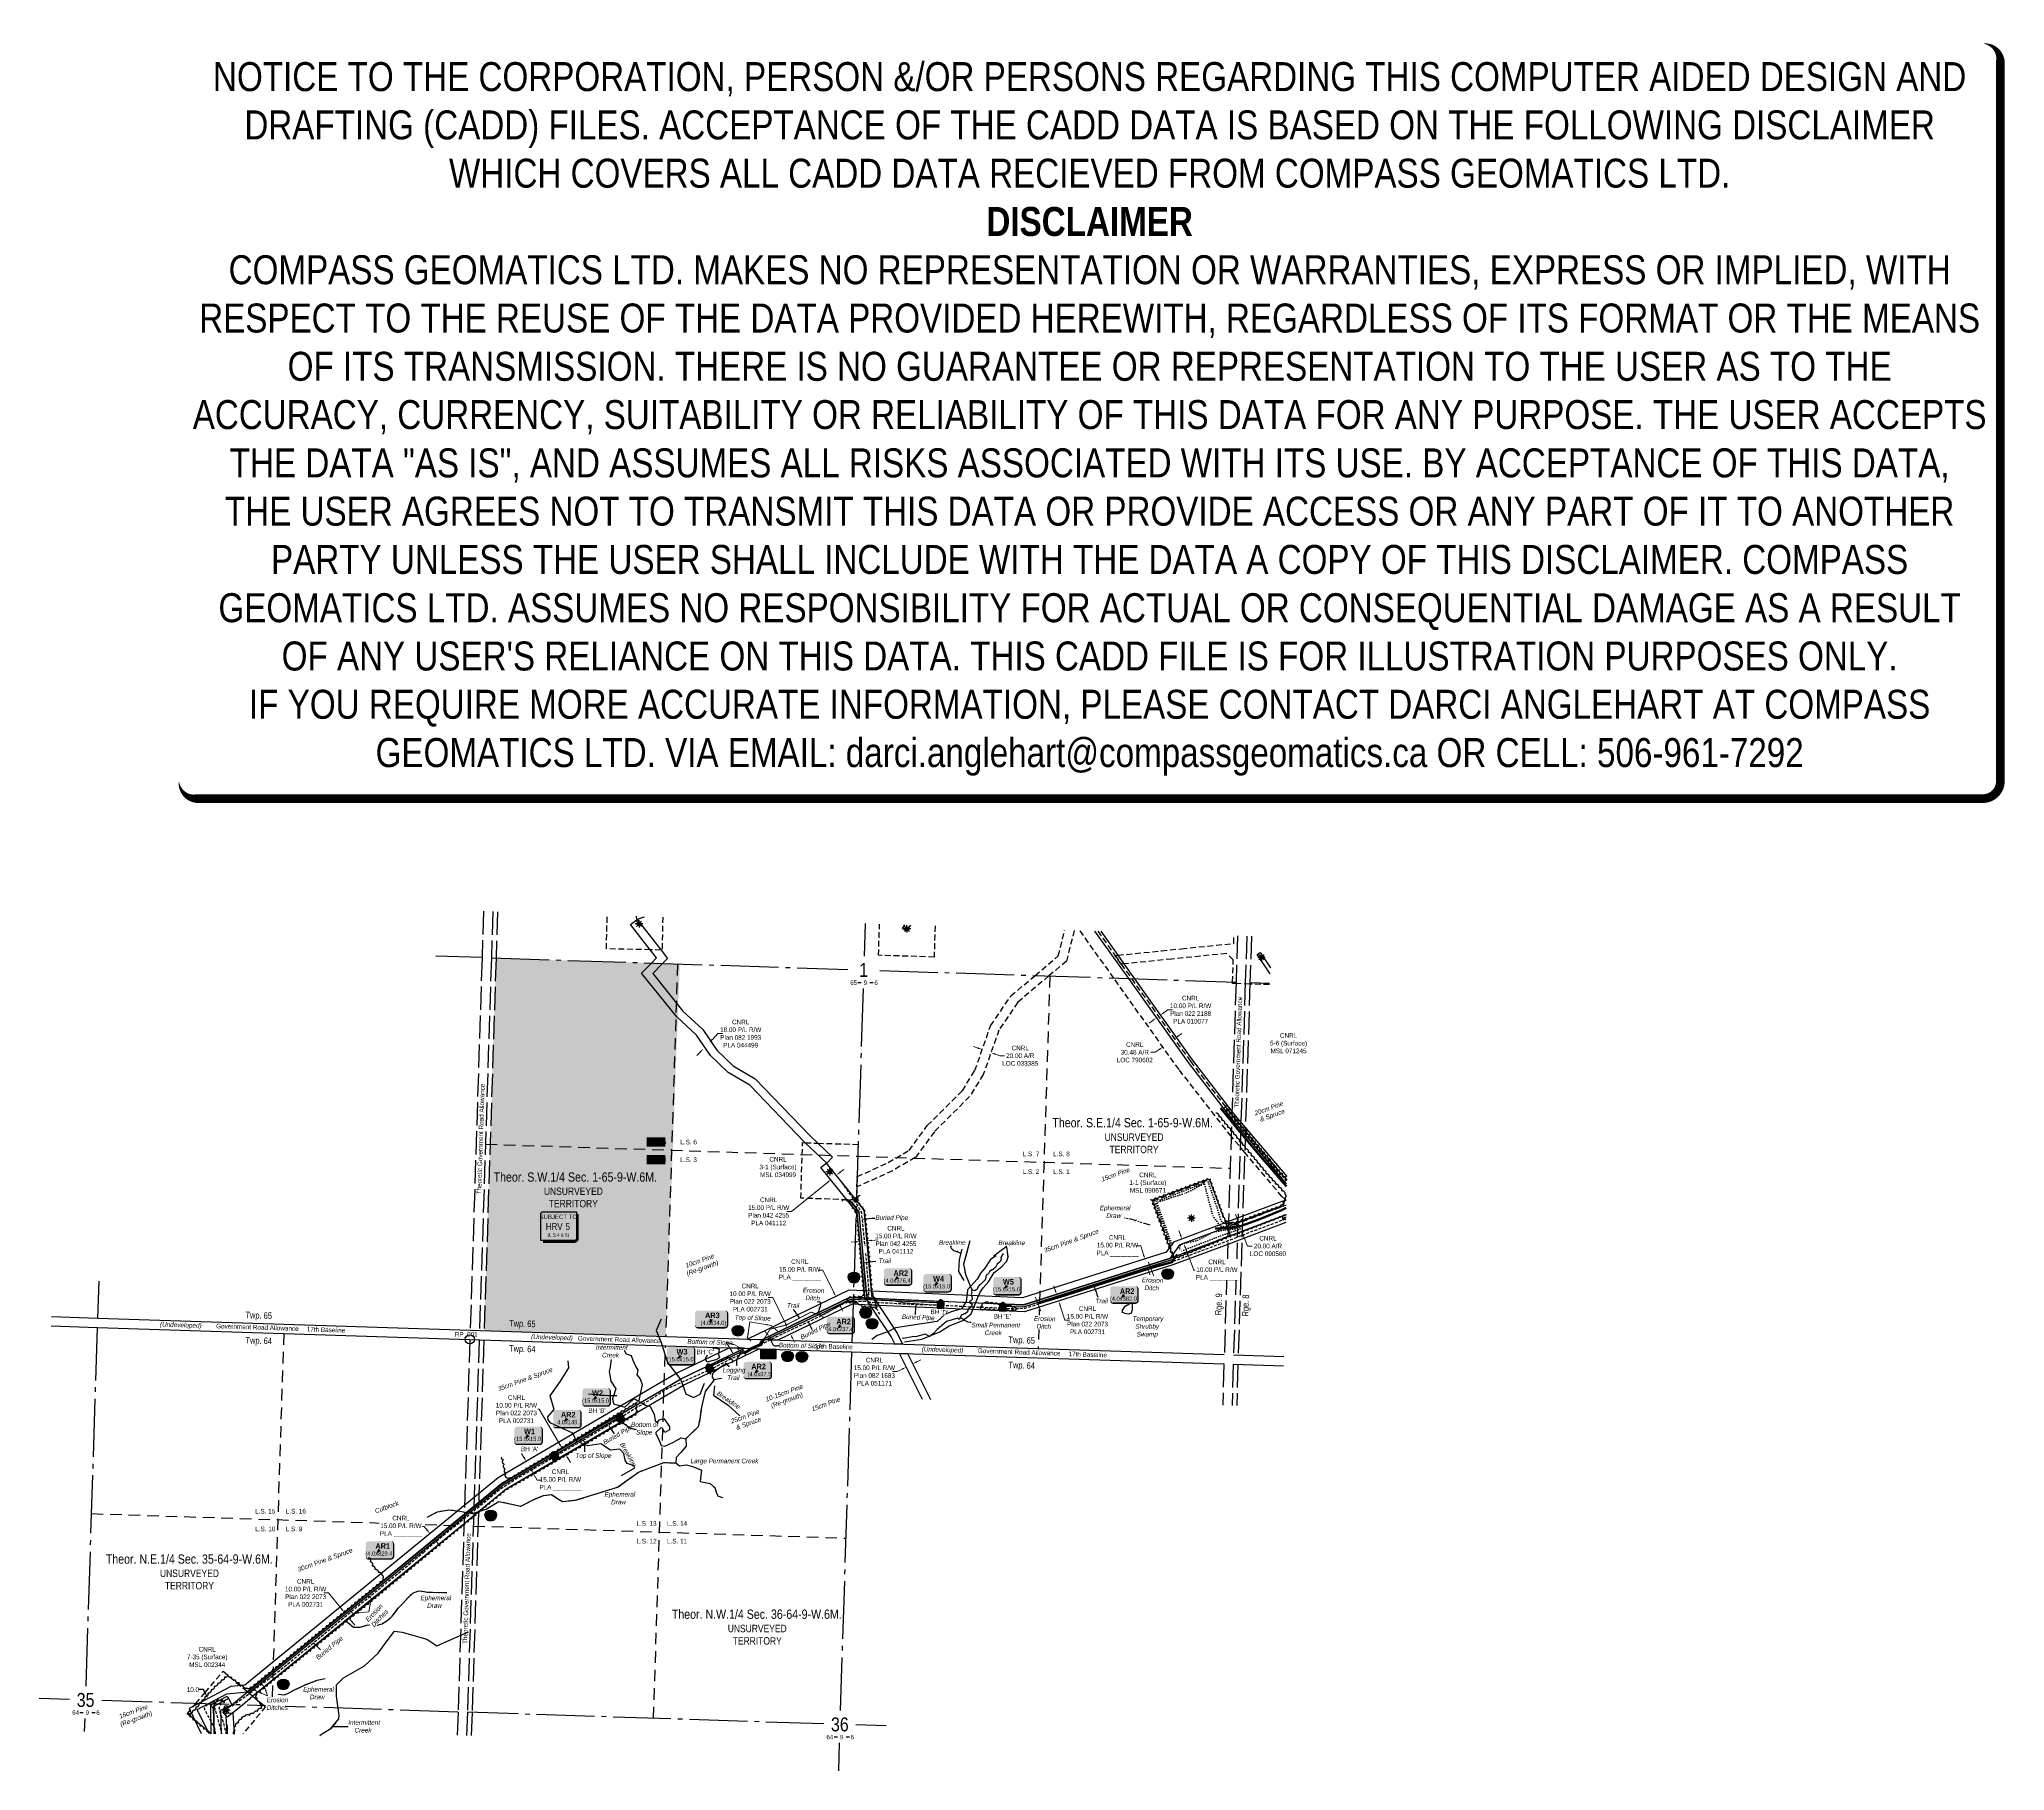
# Model space of a CAD drawing. Extents: x 354711 to 358951, y 6050403 to 6054140.
import ezdxf
from ezdxf.enums import TextEntityAlignment as Align

# ---------------------------------------------------------------- set-up
doc = ezdxf.new("R2010")
doc.units = 0
doc.header["$LTSCALE"] = 5
doc.header["$PDSIZE"] = 0.5
for name, pattern in [('0', [1, 1, 0]), ('foc-ACCESSROAD', [3.75, 2.5, -1.25]), ('foc-LSD', [8, 5, -3]), ('foc-QUARTERLINE', [33, 25, -3, 2, -3]), ('foc-TOPO', [1, 0.2, -0.8]), ('foc-TOPO-ephemeral', [6.25, 3.125, -0.625, 0.625, -0.625, 0.625, -0.625]), ('foc-UNSURVEYED', [12.5, 10, -2.5]), ('UG_PIPE', [1.875, 1.25, -0.625])]:
    doc.linetypes.add(name, pattern=pattern)
doc.layers.get('Defpoints').update_dxf_attribs({"color": 9})
for name, color, linetype in [('10', 1, 'Continuous'), ('35', 37, 'Continuous'), ('9', 3, 'Continuous'), ('AS-PIPE-UG', 44, 'UG_PIPE'), ('AS-PIPE-UG-T', 44, 'Continuous'), ('AS-ROADS', 254, 'Continuous'), ('AS-SYMBOL', 7, 'Continuous'), ('C-AR', 13, 'foc-ACCESSROAD'), ('C-RW', 13, 'Continuous'), ('C-SYMBOL', 7, 'Continuous'), ('C-WS', 13, 'foc-ACCESSROAD'), ('C-WS-S', 8, 'Continuous'), ('CG-NOTES', 7, 'Continuous'), ('CTW', 7, 'Continuous'), ('D-TXT', 6, 'Continuous'), ('L-MON', 1, 'Continuous'), ('L-ROAD-T', 7, 'Continuous'), ('L-SEC', 7, 'Continuous'), ('L-SECLBL', 7, 'Continuous'), ('L-SECQ', 8, 'foc-QUARTERLINE'), ('L-SECTION-LSD', 7, 'foc-LSD'), ('L-UNS-T', 3, 'Continuous'), ('L-USEC', 7, 'foc-UNSURVEYED'), ('P-BUFFER-H 100m', 191, 'Continuous'), ('P-CROSSINGS', 250, 'Continuous'), ('P-TEMP-BLOCKS', 250, 'Continuous'), ('P-TEMP-BLUE', 146, 'Continuous'), ('P-TXT', 4, 'Continuous'), ('P-WORKAREA-COUNTY', 104, 'Continuous'), ('P-WORKAREA-COUNTY-H', 71, 'Continuous'), ('T-BUSH', 110, '0'), ('T-BUSH-T', 110, 'Continuous'), ('T-CREEK', 160, 'Continuous'), ('T-DRAW', 143, 'foc-TOPO-ephemeral'), ('T-GENERAL', 48, 'foc-TOPO'), ('T-SLOPE', 48, 'Continuous'), ('T-WATER', 160, 'Continuous'), ('T-WATER-T', 170, 'Continuous'), ('WETLAND', 143, 'Continuous'), ('WETLAND-T', 146, 'Continuous')]:
    doc.layers.add(name, color=color, linetype=linetype)
for name, color, linetype, lineweight in [('AS-GENERAL', 48, 'Continuous', 18), ('C-AR-T', 13, 'Continuous', 9), ('C-RW-T', 13, 'Continuous', 9), ('C-WS-T', 13, 'Continuous', 9), ('T-TEXT', 48, 'Continuous', 18)]:
    doc.layers.add(name, color=color, linetype=linetype, lineweight=lineweight)
doc.layers.add('AS-IR BOUNDARY-H', color=7, linetype='Continuous', lineweight=25, true_color=0x9c9c9c)
doc.layers.add('DISCLAIMER', color=7, linetype='Continuous', plot=False)
doc.layers.add('P-TEMP-BLUE-H', color=7, linetype='Continuous', true_color=0x99e6ff)
doc.styles.add('100L', font='ARIALN.TTF', dxfattribs={"height": 11})
doc.styles.add('175L', font='ARIALN.TTF', dxfattribs={"height": 20})
doc.styles.add('80', font='ARIALN.TTF', dxfattribs={"height": 10})
doc.styles.add('80CG', font='ARIALN.TTF', dxfattribs={"height": 10})
doc.styles.add('80L', font='ARIALN.TTF', dxfattribs={"height": 10})
doc.styles.add('80LS', font='ARIALNI.TTF', dxfattribs={"height": 10})
doc.styles.add('BOLD', font='ARIALNB.TTF')
doc.styles.add('Crossing', font='ARIALN.TTF', dxfattribs={"height": 10})
doc.styles.add('foc-LtypeFont', font='ARIALN.TTF', dxfattribs={"height": 7.35})
doc.styles.add('HRV', font='ARIALN.TTF', dxfattribs={"height": 3})
doc.styles.add('SIMPLEX', font='ARIALN.TTF')
doc.linetypes.add('foc-TOPO-flowdirection-NOLINE', pattern='A,0,[">",foc-LtypeFont,S=0.3,R=0,X=0,Y=-0.945],-20,[">",foc-LtypeFont,S=0.3,R=0,X=0,Y=-0.945],0', length=20)
doc.dimstyles.new('Compass 5 000', dxfattribs={"dimscale": 5, "dimtxt": 9, "dimasz": 2, "dimexe": 0.2, "dimexo": 0.0625, "dimgap": 0.5, "dimtad": 0, "dimtih": 1, "dimtoh": 1, "dimzin": 0, "dimdsep": 46, "dimtxsty": '80CG', "dimcen": 0.1, "dimse1": 1, "dimse2": 1, "dimclrd": 256, "dimclrt": 256, "dimaunit": 1, "dimadec": 4, "dimazin": 0, "dimtfac": 0.06, "dimtofl": 0, "dimtmove": 0, "dimatfit": 1, "dimfxl": 0.2, "dimtolj": 1, "dimtzin": 0, "dimlwd": -1, "dimarcsym": 0})

# ---------------------------------------------------------------- blocks, each defined once
blk = doc.blocks.new('L-SECLBL')
at = {"layer": '9', "color": 7}
for p, q in [((-5.1, -27.8), (-12.3, -27.8)), ((20.7, -27.8), (13.5, -27.8))]:
    blk.add_line(p, q, dxfattribs=at)
at = {"layer": '10', "color": 2, "style": 'SIMPLEX'}
blk.add_attdef('SEC', text='', height=30, dxfattribs=at).set_placement((0, 0), align=Align.MIDDLE)
at = {"layer": '10', "color": 5, "style": '80L'}
blk.add_attdef('TWP', text='', height=9.5, dxfattribs=at).set_placement((-14.4, -27.4), align=Align.MIDDLE_RIGHT)
blk.add_attdef('RGE', text='', height=9.5, dxfattribs=at).set_placement((3.6, -27.4), align=Align.MIDDLE_CENTER)
blk.add_attdef('MER', text='', height=9.5, dxfattribs=at).set_placement((23.2, -27.4), align=Align.MIDDLE_LEFT)
blk = doc.blocks.new('HRV')
blk.add_lwpolyline([(-35.1, 31.6), (37.2, 31.6), (37.2, -25.5, -0.414214), (32.2, -30.5), (-40.1, -30.5), (-40.1, 26.6, -0.414214)], format="xyb", close=True)
at = {"const_width": 5, "flags": 128}
blk.add_lwpolyline([(-35.1, -33), (32.2, -33, 0.414214), (39.7, -25.5), (39.7, 26.6)], format="xyb", dxfattribs=at)
at = {"style": '80L'}
blk.add_text('SUBJECT TO', height=9.5, dxfattribs=at).set_placement((-2, 13.1), align=Align.BOTTOM_CENTER)
blk.add_attdef('(N.W.1/4 00)', text='', height=7.12, dxfattribs=at).set_placement((-2, -24.4), align=Align.BOTTOM_CENTER)
at = {"layer": 'CTW', "color": 3, "style": 'HRV'}
blk.add_text('HRV', height=15, dxfattribs=at).set_placement((-10.9, -0.2), align=Align.MIDDLE_CENTER)
blk.add_attdef('0', text='', height=15, dxfattribs=at).set_placement((18.3, -0.2), align=Align.MIDDLE_CENTER)
blk = doc.blocks.new('*D35')
at = {"layer": 'C-AR-T', "transparency": 16777216}
for p, q in [((356736, 6051962.8), (356726.6, 6051966.1)), ((356773.8, 6051949.5), (356783.2, 6051946.2)), ((356783.2, 6051946.2), (356793.2, 6051946.2))]:
    blk.add_line(p, q, dxfattribs=at)
for points in [[(356736.6, 6051964.4), (356735.5, 6051961.2), (356745.5, 6051959.5)], [(356774.3, 6051951.1), (356773.2, 6051948), (356764.3, 6051952.9)]]:
    blk.add_solid(points, dxfattribs=at)
at = {"layer": 'Defpoints', "color": 0, "transparency": 16777216}
for p in [(356746.2, 6051961.5), (356764.3, 6051952.9), (356765.1, 6051954.9)]:
    blk.add_point(p, dxfattribs=at)
at = {"layer": 'C-AR-T', "transparency": 16777216, "insert": (356827.5, 6051946.2), "char_height": 10, "attachment_point": 5, "style": '80CG'}
blk.add_mtext('\\A1;CNRL\\P20.00 A/R\\PLOC 033385', dxfattribs=at)
blk = doc.blocks.new('*D36')
at = {"layer": 'C-AR-T', "transparency": 16777216}
for p, q in [((357295.2, 6051594.8), (357291.7, 6051604.1)), ((357309.4, 6051557.3), (357317.6, 6051535.5)), ((357317.6, 6051535.5), (357327.6, 6051535.5))]:
    blk.add_line(p, q, dxfattribs=at)
for points in [[(357296.8, 6051595.3), (357293.7, 6051594.2), (357298.8, 6051585.4)], [(357310.9, 6051557.9), (357307.8, 6051556.7), (357305.8, 6051566.7)]]:
    blk.add_solid(points, dxfattribs=at)
at = {"layer": 'Defpoints', "color": 0, "transparency": 16777216}
for p in [(357351.8, 6051605.4), (357358.9, 6051586.7), (357305.8, 6051566.7)]:
    blk.add_point(p, dxfattribs=at)
at = {"layer": 'C-AR-T', "transparency": 16777216, "insert": (357361.9, 6051535.5), "char_height": 10, "attachment_point": 5, "style": '80CG'}
blk.add_mtext('\\A1;CNRL\\P20.00 A/R\\PLOC 090560', dxfattribs=at)
blk = doc.blocks.new('*D37')
at = {"layer": 'C-AR-T', "transparency": 16777216}
for p, q in [((357168.1, 6051988.6), (357176.3, 6051994.4)), ((357118.9, 6051953.5), (357108.9, 6051953.5)), ((357127, 6051959.3), (357118.9, 6051953.5))]:
    blk.add_line(p, q, dxfattribs=at)
for points in [[(357167.2, 6051990), (357169.1, 6051987.3), (357160, 6051982.8)], [(357126, 6051960.7), (357128, 6051958), (357135.1, 6051965.1)]]:
    blk.add_solid(points, dxfattribs=at)
at = {"layer": 'Defpoints', "color": 0, "transparency": 16777216}
for p in [(357159.4, 6051983.7), (357134.6, 6051966), (357135.1, 6051965.1)]:
    blk.add_point(p, dxfattribs=at)
at = {"layer": 'C-AR-T', "transparency": 16777216, "insert": (357074.6, 6051953.5), "char_height": 10, "attachment_point": 5, "style": '80CG'}
blk.add_mtext('\\A1;CNRL\\P30.48 A/R\\PLOC 790602', dxfattribs=at)
blk = doc.blocks.new('*D38')
at = {"layer": 'C-RW-T', "transparency": 16777216}
for p, q in [((356903, 6051440.1), (356900, 6051449.7)), ((356913.6, 6051406.8), (356923.5, 6051375.4)), ((356923.5, 6051375.4), (356933.5, 6051375.4))]:
    blk.add_line(p, q, dxfattribs=at)
for points in [[(356904.6, 6051440.6), (356901.4, 6051439.6), (356906, 6051430.6)], [(356915.2, 6051407.3), (356912, 6051406.3), (356910.6, 6051416.3)]]:
    blk.add_solid(points, dxfattribs=at)
at = {"layer": 'Defpoints', "color": 0, "transparency": 16777216}
for p in [(356910.6, 6051416.3), (356986, 6051456), (356990.5, 6051441.7)]:
    blk.add_point(p, dxfattribs=at)
at = {"layer": 'C-RW-T', "transparency": 16777216, "insert": (356972.6, 6051375.4), "char_height": 10, "attachment_point": 5, "style": '80CG'}
blk.add_mtext('\\A1;CNRL\\P15.00 P/L R/W\\PPlan 022 2073\\PPLA 002731', dxfattribs=at)
blk = doc.blocks.new('*D39')
at = {"layer": 'C-RW-T', "transparency": 16777216}
for p, q in [((355789.7, 6051183.5), (355779.7, 6051183.5)), ((355834.2, 6051107.4), (355789.7, 6051183.5)), ((355851.9, 6051077.1), (355856.9, 6051068.5))]:
    blk.add_line(p, q, dxfattribs=at)
for points in [[(355835.6, 6051108.2), (355832.7, 6051106.5), (355839.2, 6051098.8)], [(355853.3, 6051077.9), (355850.4, 6051076.3), (355846.8, 6051085.7)]]:
    blk.add_solid(points, dxfattribs=at)
at = {"layer": 'Defpoints', "color": 0, "transparency": 16777216}
for p in [(356012.3, 6051200), (356020, 6051186.9), (355846.8, 6051085.7)]:
    blk.add_point(p, dxfattribs=at)
at = {"layer": 'C-RW-T', "transparency": 16777216, "insert": (355740.6, 6051183.5), "char_height": 10, "attachment_point": 5, "style": '80CG', "bg_fill": 3, "box_fill_scale": 1.1, "bg_fill_color": 256, "bg_fill_true_color": 13158600, "bg_fill_transparency": 0}
blk.add_mtext('\\A1;CNRL\\P10.00 P/L R/W\\PPlan 022 2073\\PPLA 002731', dxfattribs=at)
blk = doc.blocks.new('*D40')
at = {"layer": 'C-RW-T', "transparency": 16777216}
for p, q in [((355334.9, 6050786.9), (355324.9, 6050786.9)), ((355363.2, 6050752.3), (355334.9, 6050786.9)), ((355385.3, 6050725.2), (355391.6, 6050717.5))]:
    blk.add_line(p, q, dxfattribs=at)
for points in [[(355364.5, 6050753.4), (355361.9, 6050751.3), (355369.5, 6050744.6)], [(355386.6, 6050726.3), (355384, 6050724.2), (355379, 6050733)]]:
    blk.add_solid(points, dxfattribs=at)
at = {"layer": 'Defpoints', "color": 0, "transparency": 16777216}
for p in [(355450.3, 6050810.7), (355459.8, 6050799.1), (355379, 6050733)]:
    blk.add_point(p, dxfattribs=at)
at = {"layer": 'C-RW-T', "transparency": 16777216, "insert": (355285.8, 6050786.9), "char_height": 10, "attachment_point": 5, "style": '80CG'}
blk.add_mtext('\\A1;CNRL\\P10.00 P/L R/W\\PPlan 022 2073\\PPLA 002731', dxfattribs=at)
blk = doc.blocks.new('*D41')
at = {"layer": 'C-RW-T', "transparency": 16777216}
for p, q in [((357113.5, 6052022.3), (357105.3, 6052016.5)), ((357137.9, 6052039.7), (357146, 6052045.5)), ((357146, 6052045.5), (357156, 6052045.5))]:
    blk.add_line(p, q, dxfattribs=at)
for points in [[(357112.5, 6052023.7), (357114.4, 6052021), (357121.6, 6052028.1)], [(357136.9, 6052041.1), (357138.9, 6052038.4), (357129.8, 6052033.9)]]:
    blk.add_solid(points, dxfattribs=at)
at = {"layer": 'Defpoints', "color": 0, "transparency": 16777216}
for p in [(357126.6, 6052021.2), (357129.8, 6052033.9), (357134.7, 6052027)]:
    blk.add_point(p, dxfattribs=at)
at = {"layer": 'C-RW-T', "transparency": 16777216, "insert": (357195.1, 6052045.5), "char_height": 10, "attachment_point": 5, "style": '80CG'}
blk.add_mtext('\\A1;CNRL\\P10.00 P/L R/W\\PPlan 022 2188\\PPLA 010077', dxfattribs=at)
blk = doc.blocks.new('*D42')
at = {"layer": 'C-RW-T', "transparency": 16777216}
for p, q in [((356472.5, 6051544.5), (356462.5, 6051543.6)), ((356507.3, 6051547.6), (356520.2, 6051548.8))]:
    blk.add_line(p, q, dxfattribs=at)
for points in [[(356472.3, 6051546.1), (356472.6, 6051542.8), (356482.4, 6051545.4)], [(356507.1, 6051549.3), (356507.4, 6051545.9), (356497.3, 6051546.7)]]:
    blk.add_solid(points, dxfattribs=at)
at = {"layer": 'Defpoints', "color": 0, "transparency": 16777216}
for p in [(356497.3, 6051546.7), (356483.3, 6051535.7), (356498.2, 6051537)]:
    blk.add_point(p, dxfattribs=at)
at = {"layer": 'C-RW-T', "transparency": 16777216, "insert": (356559.3, 6051548.8), "char_height": 10, "attachment_point": 5, "style": '80CG'}
blk.add_mtext('\\A1;CNRL\\P15.00 P/L R/W\\PPlan 042 4255\\PPLA 041112', dxfattribs=at)
blk = doc.blocks.new('*D43')
at = {"layer": 'C-RW-T', "transparency": 16777216}
for p, q in [((356411.7, 6051672.8), (356333.9, 6051610.1)), ((356438.9, 6051694.7), (356446.7, 6051701)), ((356333.9, 6051610.1), (356323.9, 6051610.1))]:
    blk.add_line(p, q, dxfattribs=at)
for points in [[(356410.6, 6051674.1), (356412.7, 6051671.5), (356419.5, 6051679.1)], [(356437.9, 6051696), (356439.9, 6051693.4), (356431.1, 6051688.5)]]:
    blk.add_solid(points, dxfattribs=at)
at = {"layer": 'Defpoints', "color": 0, "transparency": 16777216}
for p in [(356419.5, 6051679.1), (356423.7, 6051673.8), (356435.3, 6051683.2)]:
    blk.add_point(p, dxfattribs=at)
at = {"layer": 'C-RW-T', "transparency": 16777216, "insert": (356284.8, 6051610.1), "char_height": 10, "attachment_point": 5, "style": '80CG'}
blk.add_mtext('\\A1;CNRL\\P15.00 P/L R/W\\PPlan 042 4255\\PPLA 041112', dxfattribs=at)
blk = doc.blocks.new('*D44')
at = {"layer": 'C-RW-T', "transparency": 16777216}
for p, q in [((356163.3, 6051981.4), (356175.3, 6051993.9)), ((356175.3, 6051993.9), (356185.3, 6051993.9)), ((356137, 6051954), (356130.1, 6051946.8))]:
    blk.add_line(p, q, dxfattribs=at)
for points in [[(356162.1, 6051982.6), (356164.5, 6051980.3), (356156.4, 6051974.2)], [(356135.8, 6051955.2), (356138.2, 6051952.9), (356143.9, 6051961.2)]]:
    blk.add_solid(points, dxfattribs=at)
at = {"layer": 'Defpoints', "color": 0, "transparency": 16777216}
for p in [(356143.9, 6051961.2), (356175.4, 6051931), (356187.8, 6051944)]:
    blk.add_point(p, dxfattribs=at)
at = {"layer": 'C-RW-T', "transparency": 16777216, "insert": (356224.4, 6051993.9), "char_height": 10, "attachment_point": 5, "style": '80CG'}
blk.add_mtext('\\A1;CNRL\\P18.00 P/L R/W\\PPlan 082 1993\\PPLA 044499', dxfattribs=at)
blk = doc.blocks.new('GAS')
h = blk.add_hatch(color=255)
h.dxf.hatch_style = 1
edge = h.paths.add_edge_path()
edge.add_arc((0, 0), 0.9, 0, 360)
for p, q in [((-0.81, 0), (-1.62, 0)), ((-0.57, 0.57), (-1.14, 1.14)), ((0, 0.81), (0, 1.62)), ((0.57, 0.57), (1.14, 1.14)), ((1.62, 0), (0.81, 0)), ((-0.57, -0.57), (-1.14, -1.14)), ((0, -0.81), (0, -1.62)), ((1.14, -1.14), (0.57, -0.57))]:
    blk.add_line(p, q)
blk.add_circle((0, 0), 0.8)
blk = doc.blocks.new('*D45')
at = {"layer": 'Defpoints', "color": 0, "transparency": 16777216}
for p in [(355074.9, 6050559), (355079.4, 6050561.2), (355083.8, 6050552.3)]:
    blk.add_point(p, dxfattribs=at)
at = {"layer": 'P-TXT', "transparency": 16777216}
for p, q in [((355065.4, 6050578.2), (355055.4, 6050578.2)), ((355070.5, 6050568), (355065.4, 6050578.2)), ((355083.8, 6050541.1), (355088.3, 6050532.2))]:
    blk.add_line(p, q, dxfattribs=at)
for points in [[(355072, 6050568.7), (355069, 6050567.2), (355074.9, 6050559)], [(355085.3, 6050541.9), (355082.3, 6050540.4), (355079.4, 6050550.1)]]:
    blk.add_solid(points, dxfattribs=at)
at = {"layer": 'P-TXT', "transparency": 16777216, "insert": (355042.6, 6050578.2), "char_height": 10, "attachment_point": 5, "style": '80CG'}
blk.add_mtext('\\A1;10.0', dxfattribs=at)
blk = doc.blocks.new('*D47')
at = {"layer": 'C-RW-T', "transparency": 16777216}
for p, q in [((356294, 6051424.2), (356284, 6051424.2)), ((356320.9, 6051368.2), (356294, 6051424.2)), ((356336, 6051336.8), (356340.4, 6051327.7))]:
    blk.add_line(p, q, dxfattribs=at)
for points in [[(356322.4, 6051368.9), (356319.4, 6051367.5), (356325.2, 6051359.2)], [(356337.6, 6051337.5), (356334.5, 6051336), (356331.7, 6051345.8)]]:
    blk.add_solid(points, dxfattribs=at)
at = {"layer": 'Defpoints', "color": 0, "transparency": 16777216}
for p in [(356358.3, 6051375.1), (356325.2, 6051359.2), (356364.8, 6051361.7)]:
    blk.add_point(p, dxfattribs=at)
at = {"layer": 'C-RW-T', "transparency": 16777216, "insert": (356244.9, 6051424.2), "char_height": 10, "attachment_point": 5, "style": '80CG'}
blk.add_mtext('\\A1;CNRL\\P10.00 P/L R/W\\PPlan 022 2073\\PPLA 002731', dxfattribs=at)
blk = doc.blocks.new('*D48')
at = {"layer": 'C-RW-T', "transparency": 16777216}
for p, q in [((356401.9, 6051483.7), (356391.9, 6051483.7)), ((356425.3, 6051435.1), (356401.9, 6051483.7)), ((356440.4, 6051403.6), (356444.7, 6051394.6))]:
    blk.add_line(p, q, dxfattribs=at)
for points in [[(356426.8, 6051435.8), (356423.8, 6051434.4), (356429.6, 6051426.1)], [(356441.9, 6051404.4), (356438.9, 6051402.9), (356436.1, 6051412.7)]]:
    blk.add_solid(points, dxfattribs=at)
at = {"layer": 'Defpoints', "color": 0, "transparency": 16777216}
for p in [(356380.2, 6051402.3), (356386.7, 6051388.9), (356436.1, 6051412.7)]:
    blk.add_point(p, dxfattribs=at)
at = {"layer": 'C-RW-T', "transparency": 16777216, "insert": (356351.9, 6051483.7), "char_height": 10, "attachment_point": 5, "style": '80CG'}
blk.add_mtext('\\A1;CNRL\\P15.00 P/L R/W\\PPLA ________', dxfattribs=at)
blk = doc.blocks.new('*D49')
at = {"layer": 'C-RW-T', "transparency": 16777216}
for p, q in [((355756.8, 6051079.5), (355751.8, 6051088.1)), ((355774.5, 6051049.3), (355785.5, 6051030.4)), ((355785.5, 6051030.4), (355795.5, 6051030.4))]:
    blk.add_line(p, q, dxfattribs=at)
for points in [[(355758.3, 6051080.3), (355755.4, 6051078.6), (355761.9, 6051070.8)], [(355775.9, 6051050.1), (355773, 6051048.4), (355769.4, 6051057.9)]]:
    blk.add_solid(points, dxfattribs=at)
at = {"layer": 'Defpoints', "color": 0, "transparency": 16777216}
for p in [(355743.6, 6051060.1), (355751.1, 6051047.2), (355769.4, 6051057.9)]:
    blk.add_point(p, dxfattribs=at)
at = {"layer": 'C-RW-T', "transparency": 16777216, "insert": (355835.5, 6051030.4), "char_height": 10, "attachment_point": 5, "style": '80CG'}
blk.add_mtext('\\A1;CNRL\\P15.00 P/L R/W\\PPLA ________', dxfattribs=at)
blk = doc.blocks.new('*D50')
at = {"layer": 'C-RW-T', "transparency": 16777216}
for p, q in [((355541.4, 6050930.4), (355531.4, 6050930.4)), ((355547.8, 6050922.6), (355541.4, 6050930.4)), ((355569.9, 6050895.7), (355576.2, 6050887.9))]:
    blk.add_line(p, q, dxfattribs=at)
for points in [[(355549.1, 6050923.7), (355546.5, 6050921.6), (355554.1, 6050914.9)], [(355571.1, 6050896.7), (355568.6, 6050894.6), (355563.5, 6050903.4)]]:
    blk.add_solid(points, dxfattribs=at)
at = {"layer": 'Defpoints', "color": 0, "transparency": 16777216}
for p in [(355554.1, 6050914.9), (355565.9, 6050924.5), (355575.3, 6050913)]:
    blk.add_point(p, dxfattribs=at)
at = {"layer": 'C-RW-T', "transparency": 16777216, "insert": (355491.4, 6050930.4), "char_height": 10, "attachment_point": 5, "style": '80CG', "bg_fill": 3, "box_fill_scale": 1.1, "bg_fill_color": 256, "bg_fill_true_color": 13158600, "bg_fill_transparency": 0}
blk.add_mtext('\\A1;CNRL\\P15.00 P/L R/W\\PPLA ________', dxfattribs=at)
blk = doc.blocks.new('*D51')
at = {"layer": 'C-RW-T', "transparency": 16777216}
for p, q in [((357087.3, 6051536), (357077.3, 6051536)), ((357093.5, 6051516.7), (357087.3, 6051536)), ((357104.2, 6051483.2), (357107.2, 6051473.7))]:
    blk.add_line(p, q, dxfattribs=at)
for points in [[(357095.1, 6051517.2), (357091.9, 6051516.1), (357096.5, 6051507.1)], [(357105.8, 6051483.7), (357102.6, 6051482.7), (357101.1, 6051492.7)]]:
    blk.add_solid(points, dxfattribs=at)
at = {"layer": 'Defpoints', "color": 0, "transparency": 16777216}
for p in [(357096.5, 6051507.1), (356925, 6051452.5), (356929.6, 6051438.1)]:
    blk.add_point(p, dxfattribs=at)
at = {"layer": 'C-RW-T', "transparency": 16777216, "insert": (357037.3, 6051536), "char_height": 10, "attachment_point": 5, "style": '80CG'}
blk.add_mtext('\\A1;CNRL\\P15.00 P/L R/W\\PPLA ________', dxfattribs=at)
blk = doc.blocks.new('*D52')
at = {"layer": 'C-RW-T', "transparency": 16777216}
for p, q in [((357173.2, 6051559.6), (357169.6, 6051568.9)), ((357183.7, 6051531.5), (357201.9, 6051483.1)), ((357201.9, 6051483.1), (357211.9, 6051483.1))]:
    blk.add_line(p, q, dxfattribs=at)
for points in [[(357174.7, 6051560.2), (357171.6, 6051559), (357176.7, 6051550.2)], [(357185.3, 6051532.1), (357182.2, 6051530.9), (357180.2, 6051540.9)]]:
    blk.add_solid(points, dxfattribs=at)
at = {"layer": 'Defpoints', "color": 0, "transparency": 16777216}
for p in [(357176.7, 6051550.2), (357218.5, 6051565.9), (357222, 6051556.6)]:
    blk.add_point(p, dxfattribs=at)
at = {"layer": 'C-RW-T', "transparency": 16777216, "insert": (357251.9, 6051483.1), "char_height": 10, "attachment_point": 5, "style": '80CG', "bg_fill": 3, "box_fill_scale": 1.1, "bg_fill_color": 256, "bg_fill_true_color": 13158600, "bg_fill_transparency": 0}
blk.add_mtext('\\A1;CNRL\\P10.00 P/L R/W\\PPLA ________', dxfattribs=at)
blk = doc.blocks.new('*D53')
at = {"layer": 'C-RW-T', "transparency": 16777216}
for p, q in [((356604.1, 6051285.5), (356613, 6051290)), ((356562, 6051264.4), (356552, 6051264.4)), ((356572.8, 6051269.9), (356562, 6051264.4))]:
    blk.add_line(p, q, dxfattribs=at)
for points in [[(356572, 6051271.3), (356573.5, 6051268.4), (356581.7, 6051274.3)], [(356603.3, 6051287), (356604.8, 6051284), (356595.1, 6051281.1)]]:
    blk.add_solid(points, dxfattribs=at)
at = {"layer": 'Defpoints', "color": 0, "transparency": 16777216}
for p in [(356581.7, 6051274.3), (356590.2, 6051257.3), (356603.7, 6051264)]:
    blk.add_point(p, dxfattribs=at)
at = {"layer": 'C-RW-T', "transparency": 16777216, "insert": (356512.9, 6051264.4), "char_height": 10, "attachment_point": 5, "style": '80CG'}
blk.add_mtext('\\A1;CNRL\\P15.00 P/L R/W\\PPlan 082 1683\\PPLA 051171', dxfattribs=at)
blk = doc.blocks.new('XING3')
h = blk.add_hatch(color=250)
h.dxf.hatch_style = 1
edge = h.paths.add_edge_path()
edge.add_ellipse((0, -2), major_axis=(-12.5, 0), ratio=0.816297, start_angle=0, end_angle=180)
edge.add_line((12.5, -2), (12.5, 0))
edge.add_ellipse((0, 0), major_axis=(-12.5, 0), ratio=0.816297, start_angle=0, end_angle=180, ccw=False)
edge.add_line((-12.5, 0), (-12.5, -2))
at = {"layer": 'P-BUFFER-H 100m'}
h = blk.add_hatch(color=256, dxfattribs=at)
h.dxf.hatch_style = 1
edge = h.paths.add_edge_path()
edge.add_ellipse((0, 0), major_axis=(-12.5, 0), ratio=0.816297, start_angle=0, end_angle=360)
at = {"color": 250}
blk.add_ellipse((0, 0), major_axis=(-12.5, 0), ratio=0.816297, dxfattribs=at)
blk.add_ellipse((0, -2), major_axis=(-12.5, 0), ratio=0.816297, start_param=0, end_param=3.141593, dxfattribs=at)
at = {"color": 250, "style": 'Crossing'}
blk.add_attdef('CROSSING', text='', height=9, dxfattribs=at).set_placement((0.1, 0), align=Align.MIDDLE_CENTER)
at = {"color": 250, "style": 'Crossing', "flags": 1}
for tag, p in [('DESCRIPTION', (0.1, -25.8)), ('LOCATION', (0.1, -39.3)), ('OWNER', (0.1, -12.5)), ('DWG_REF', (0.1, -52.8))]:
    blk.add_attdef(tag, text='', height=9, dxfattribs=at).set_placement(p, align=Align.MIDDLE_CENTER)
blk = doc.blocks.new('fdia')
at = {"color": 255, "const_width": 1}
blk.add_lwpolyline([(-0.5, 0, 1), (0.5, 0, 1)], format="xyb", close=True, dxfattribs=at)
blk = doc.blocks.new('Fdiaa')
blk.add_blockref('fdia', (0, 0))
blk = doc.blocks.new('fdib')
at = {"color": 1, "const_width": 1.6}
blk.add_lwpolyline([(-0.4, 0, 1), (0.4, 0, 1)], format="xyb", close=True, dxfattribs=at)
at = {"color": 1}
blk.add_circle((0, 0), 0.8, dxfattribs=at)
blk = doc.blocks.new('Fdibb')
blk.add_blockref('fdib', (0, 0))
blk = doc.blocks.new('fdicc')
for name in ['Fdibb', 'Fdiaa']:
    blk.add_blockref(name, (0, 0))
blk = doc.blocks.new('FDI')
blk.add_blockref('fdicc', (0, 0))
blk = doc.blocks.new('*X58')
at = {"color": 0}
for p, q in [((102.1, -2061.6), (108.8, -2061.6)), ((102.2, -2061.7), (108.8, -2061.7)), ((102.3, -2061.4), (108.6, -2061.4)), ((102.3, -2061.9), (108.6, -2061.9)), ((102.5, -2061.2), (108.5, -2061.2)), ((102.5, -2062), (108.4, -2062)), ((102.6, -2062.2), (108.3, -2062.2)), ((102.7, -2061.1), (108.2, -2061.1)), ((102.8, -2062.3), (108.1, -2062.3)), ((102.8, -2067.7), (108.1, -2067.7)), ((102.9, -2060.9), (108, -2060.9)), ((103, -2062.5), (108, -2062.5)), ((103, -2067.5), (108, -2067.5)), ((103.1, -2062.7), (107.8, -2062.7)), ((103.1, -2067.3), (107.8, -2067.3)), ((103.2, -2060.8), (107.7, -2060.8)), ((103.3, -2062.8), (107.7, -2062.8)), ((103.3, -2067.2), (107.6, -2067.2)), ((103.4, -2063), (107.5, -2063)), ((103.4, -2067), (107.5, -2067)), ((103.5, -2060.6), (107.4, -2060.6)), ((103.6, -2063.1), (107.3, -2063.1)), ((103.6, -2066.9), (107.3, -2066.9)), ((103.7, -2063.3), (107.2, -2063.3)), ((103.8, -2066.7), (107.2, -2066.7)), ((103.9, -2060.5), (107, -2060.5)), ((103.9, -2063.4), (107, -2063.4)), ((103.9, -2066.6), (107, -2066.6)), ((104.1, -2063.6), (106.9, -2063.6)), ((104.1, -2066.4), (106.9, -2066.4)), ((104.2, -2063.7), (106.7, -2063.7)), ((104.2, -2066.2), (106.7, -2066.2)), ((104.4, -2063.9), (106.6, -2063.9)), ((104.4, -2066.1), (106.6, -2066.1)), ((104.5, -2060.3), (106.5, -2060.3)), ((104.5, -2064.1), (106.4, -2064.1)), ((104.5, -2065.9), (106.4, -2065.9)), ((104.7, -2064.2), (106.3, -2064.2)), ((104.7, -2065.8), (106.2, -2065.8)), ((104.8, -2064.4), (106.1, -2064.4)), ((104.8, -2065.6), (106.1, -2065.6)), ((105, -2064.5), (105.9, -2064.5)), ((105, -2065.5), (105.9, -2065.5)), ((105.1, -2064.7), (105.8, -2064.7)), ((105.2, -2065.3), (105.8, -2065.3)), ((105.3, -2064.8), (105.6, -2064.8)), ((105.3, -2065.2), (105.6, -2065.2)), ((102.1, -2068.4), (108.8, -2068.4)), ((102.2, -2068.3), (108.7, -2068.3)), ((102.3, -2068.1), (108.6, -2068.1)), ((102.3, -2068.6), (108.7, -2068.6)), ((102.5, -2068), (108.4, -2068)), ((102.5, -2068.7), (108.5, -2068.7)), ((102.7, -2067.8), (108.3, -2067.8)), ((102.7, -2068.9), (108.3, -2068.9)), ((102.9, -2069.1), (108, -2069.1)), ((103.2, -2069.2), (107.8, -2069.2)), ((103.5, -2069.4), (107.4, -2069.4)), ((103.9, -2069.5), (107.1, -2069.5)), ((104.4, -2069.7), (106.5, -2069.7))]:
    blk.add_line(p, q, dxfattribs=at)
blk = doc.blocks.new('Pile')
h = blk.add_hatch(color=255)
h.dxf.hatch_style = 1
edge = h.paths.add_edge_path()
edge.add_arc((0, 0), 0.868, 0, 360)
at = {"color": 224}
for p, q in [((0.54, -0.54), (-0.54, 0.54)), ((-0.54, -0.54), (0.54, 0.54))]:
    blk.add_line(p, q, dxfattribs=at)
blk.add_circle((0, 0), 0.768, dxfattribs=at)
at = {"color": 224, "xscale": 0.16, "yscale": 0.16, "zscale": 0.16}
blk.add_blockref('*X58', (-16.87, 330.4), dxfattribs=at)
blk = doc.blocks.new('Disclaimer_Legal')
at = {"layer": 'DISCLAIMER', "color": 254, "flags": 128}
blk.add_lwpolyline([(-3612.9, -1104.6, 37.5, 37.5, 0), (4096.1, -1104.6, 37.5, 37.5, 0.414214), (4171.1, -1029.6, 37.5, 37.5, 0), (4171.1, 2078.7, 37.5, 0, 0.414214), (4096.1, 2153.7, 0, 0, 0), (-3612.9, 2153.7, 0, 0, 0.414214), (-3687.9, 2078.7, 0, 0, 0), (-3687.9, -1029.6, 0, 37.5, 0.414214)], format="xyseb", close=True, dxfattribs=at)
at = {"layer": 'DISCLAIMER', "color": 254, "insert": (241.6, 533.9), "char_height": 125, "width": 7717.568, "attachment_point": 5, "style": '80'}
blk.add_mtext('NOTICE TO THE CORPORATION, PERSON &/OR PERSONS REGARDING THIS COMPUTER AIDED DESIGN AND DRAFTING (CADD) FILES. ACCEPTANCE OF THE CADD DATA IS BASED ON THE FOLLOWING DISCLAIMER WHICH COVERS ALL CADD DATA RECIEVED FROM COMPASS GEOMATICS LTD.\\P{\\fArial Narrow|b1|i0|c0|p34;DISCLAIMER}\\PCOMPASS GEOMATICS LTD. MAKES NO REPRESENTATION OR WARRANTIES, EXPRESS OR IMPLIED, WITH RESPECT TO THE REUSE OF THE DATA PROVIDED HEREWITH, REGARDLESS OF ITS FORMAT OR THE MEANS OF ITS TRANSMISSION. THERE IS NO GUARANTEE OR REPRESENTATION TO THE USER AS TO THE ACCURACY, CURRENCY, SUITABILITY OR RELIABILITY OF THIS DATA FOR ANY PURPOSE. THE USER ACCEPTS THE DATA "AS IS", AND ASSUMES ALL RISKS ASSOCIATED WITH ITS USE. BY ACCEPTANCE OF THIS DATA, THE USER AGREES NOT TO TRANSMIT THIS DATA OR PROVIDE ACCESS OR ANY PART OF IT TO ANOTHER PARTY UNLESS THE USER SHALL INCLUDE WITH THE DATA A COPY OF THIS DISCLAIMER. COMPASS GEOMATICS LTD. ASSUMES NO RESPONSIBILITY FOR ACTUAL OR CONSEQUENTIAL DAMAGE AS A RESULT OF ANY USER\'S RELIANCE ON THIS DATA. THIS CADD FILE IS FOR ILLUSTRATION PURPOSES ONLY.\\PIF YOU REQUIRE MORE ACCURATE INFORMATION, PLEASE CONTACT DARCI ANGLEHART AT COMPASS GEOMATICS LTD. VIA EMAIL: darci.anglehart@compassgeomatics.ca OR CELL: 506-961-7292', dxfattribs=at)
blk = doc.blocks.new('*U46')
h = blk.add_hatch(color=71)
edge = h.paths.add_edge_path()
edge.add_line((-29, -18.6), (29, -18.6))
edge.add_arc((29, -12.6), 6, 270, 360)
edge.add_line((35, -12.6), (35, 12.5))
edge.add_arc((29, 12.5), 6, 0, 90)
edge.add_line((29, 18.5), (-29, 18.5))
edge.add_arc((-29, 12.5), 6, 90, 180)
edge.add_line((-35, 12.5), (-35, -12.6))
edge.add_arc((-29, -12.6), 6, 180, 270)
at = {"color": 250, "flags": 128}
blk.add_lwpolyline([(-29, -18.6, 3, 3, 0), (29, -18.6, 3, 3, 0.414214), (35, -12.6, 3, 3, 0), (35, 12.5, 3, 0, 0.414214), (29, 18.5, 0, 0, 0), (-29, 18.5, 0, 0, 0.414214), (-35, 12.5, 0, 0, 0), (-35, -12.6, 0, 3, 0.414214)], format="xyseb", close=True, dxfattribs=at)
at = {"flags": 128}
blk.add_lwpolyline([(-3.5, -12.3, 0, 7.5, 0), (0, 0, 0, 0, 0)], format="xyseb", dxfattribs=at)
at = {"color": 250}
for tag, p, height, style in [('TEMP_AREA_W1_001', (-9.2, 2.2), 12, 'BOLD'), ('ENTER_TEXT_001', (-30.7, -12.5), 9, '80')]:
    blk.add_attdef(tag, p, '', height=height, dxfattribs=dict(at, style=style))
blk = doc.blocks.new('Temp_Area4')
h = blk.add_hatch(color=71)
h.dxf.hatch_style = 1
h.paths.add_polyline_path([(-16.8, -9.4), (16.3, -9.4), (16.3, 9.1), (-16.8, 9.1)])
at = {"color": 250}
for points in [[(-17, -9.6), (16.5, -9.6), (16.5, 9.3), (-17, 9.3)], [(-16.9, -9.5), (16.4, -9.5), (16.4, 9.2), (-16.9, 9.2)]]:
    blk.add_lwpolyline(points, close=True, dxfattribs=at)
at = {"color": 250, "style": '80L'}
blk.add_attdef('TEMPORARY', text='', height=9, dxfattribs=at).set_placement((0, -0.1), align=Align.MIDDLE_CENTER)
blk = doc.blocks.new('*U54')
at = {"true_color": 0x99e6ff}
h = blk.add_hatch(color=141, dxfattribs=at)
edge = h.paths.add_edge_path()
edge.add_line((-24, -20), (24, -20))
edge.add_arc((24, -14), 6, 270, 360)
edge.add_line((30, -14), (30, 12.5))
edge.add_arc((24, 12.5), 6, 0, 90)
edge.add_line((24, 18.5), (-24, 18.5))
edge.add_arc((-24, 12.5), 6, 90, 180)
edge.add_line((-30, 12.5), (-30, -14))
edge.add_arc((-24, -14), 6, 180, 270)
at = {"color": 250, "flags": 128}
blk.add_lwpolyline([(-24, -20, 3, 3, 0), (24, -20, 3, 3, 0.414214), (30, -14, 3, 3, 0), (30, 12.5, 3, 0, 0.414214), (24, 18.5, 0, 0, 0), (-24, 18.5, 0, 0, 0.414214), (-30, 12.5, 0, 0, 0), (-30, -14, 0, 3, 0.414214)], format="xyseb", close=True, dxfattribs=at)
at = {"flags": 128}
blk.add_lwpolyline([(-7.2, -7.7, 0, 7.5, 0), (0, 0, 0, 0, 0)], format="xyseb", dxfattribs=at)
at = {"color": 250}
for tag, p, height, style in [('TEMP_AREA_W1_001', (-9.2, 2.2), 12, 'BOLD'), ('ENTER_TEXT_001', (-30.7, -12.5), 9, '80')]:
    blk.add_attdef(tag, p, '', height=height, dxfattribs=dict(at, style=style))
blk = doc.blocks.new('*U55')
at = {"true_color": 0x99e6ff}
h = blk.add_hatch(color=141, dxfattribs=at)
edge = h.paths.add_edge_path()
edge.add_line((-24, -18.1), (24, -18.1))
edge.add_arc((24, -12.1), 6, 270, 360)
edge.add_line((30, -12.1), (30, 12.5))
edge.add_arc((24, 12.5), 6, 0, 90)
edge.add_line((24, 18.5), (-24, 18.5))
edge.add_arc((-24, 12.5), 6, 90, 180)
edge.add_line((-30, 12.5), (-30, -12.1))
edge.add_arc((-24, -12.1), 6, 180, 270)
at = {"color": 250, "flags": 128}
blk.add_lwpolyline([(-24, -18.1, 3, 3, 0), (24, -18.1, 3, 3, 0.414214), (30, -12.1, 3, 3, 0), (30, 12.5, 3, 0, 0.414214), (24, 18.5, 0, 0, 0), (-24, 18.5, 0, 0, 0.414214), (-30, 12.5, 0, 0, 0), (-30, -12.1, 0, 3, 0.414214)], format="xyseb", close=True, dxfattribs=at)
at = {"flags": 128}
blk.add_lwpolyline([(-7.2, -7.7, 0, 7.5, 0), (0, 0, 0, 0, 0)], format="xyseb", dxfattribs=at)
at = {"color": 250}
for tag, p, height, style in [('TEMP_AREA_W1_001', (-9.2, 2.2), 12, 'BOLD'), ('ENTER_TEXT_001', (-30.7, -12.5), 9, '80')]:
    blk.add_attdef(tag, p, '', height=height, dxfattribs=dict(at, style=style))
blk = doc.blocks.new('*U56')
at = {"true_color": 0x99e6ff}
h = blk.add_hatch(color=141, dxfattribs=at)
edge = h.paths.add_edge_path()
edge.add_line((-24, -17.8), (24, -17.8))
edge.add_arc((24, -11.8), 6, 270, 360)
edge.add_line((30, -11.8), (30, 12.5))
edge.add_arc((24, 12.5), 6, 0, 90)
edge.add_line((24, 18.5), (-24, 18.5))
edge.add_arc((-24, 12.5), 6, 90, 180)
edge.add_line((-30, 12.5), (-30, -11.8))
edge.add_arc((-24, -11.8), 6, 180, 270)
at = {"color": 250, "flags": 128}
blk.add_lwpolyline([(-24, -17.8, 3, 3, 0), (24, -17.8, 3, 3, 0.414214), (30, -11.8, 3, 3, 0), (30, 12.5, 3, 0, 0.414214), (24, 18.5, 0, 0, 0), (-24, 18.5, 0, 0, 0.414214), (-30, 12.5, 0, 0, 0), (-30, -11.8, 0, 3, 0.414214)], format="xyseb", close=True, dxfattribs=at)
at = {"flags": 128}
blk.add_lwpolyline([(-7.2, -7.7, 0, 7.5, 0), (0, 0, 0, 0, 0)], format="xyseb", dxfattribs=at)
at = {"color": 250}
for tag, p, height, style in [('TEMP_AREA_W1_001', (-9.2, 2.2), 12, 'BOLD'), ('ENTER_TEXT_001', (-30.7, -12.5), 9, '80')]:
    blk.add_attdef(tag, p, '', height=height, dxfattribs=dict(at, style=style))

msp = doc.modelspace()

# ---------------------------------------------------------------- hatches: boundary and pattern name
at = {"layer": 'AS-IR BOUNDARY-H'}
h = msp.add_hatch(color=254, dxfattribs=at)
h.dxf.hatch_style = 1
h.paths.add_polyline_path([(356093.031, 6052144.123), (355696.575, 6052156.989), (355670.988, 6051353.059), (356062.625, 6051340.35)])
at = {"layer": 'P-TEMP-BLUE-H'}
h = msp.add_hatch(color=256, dxfattribs=at)
h.dxf.hatch_style = 1
h.paths.add_polyline_path([(356648.435, 6051412.595), (356492.838, 6051419.511), (356475.587, 6051608.051), (356453.504, 6051635.438), (356458.733, 6051635.323), (356479.459, 6051609.619), (356496.502, 6051423.351), (356648.613, 6051416.59)])
h = msp.add_hatch(color=256, dxfattribs=at)
h.dxf.hatch_style = 1
h.paths.add_polyline_path([(357162.041, 6051513.035), (357151.838, 6051509.18), (356834.48, 6051408.329), (356797.446, 6051409.975), (356797.268, 6051405.98), (356835.013, 6051404.303), (357153.151, 6051505.402), (357163.455, 6051509.295)])
h = msp.add_hatch(color=256, dxfattribs=at)
h.dxf.hatch_style = 1
h.paths.add_polyline_path([(356492.47, 6051423.53), (356460.824, 6051424.937), (356271.463, 6051333.771), (356280.1, 6051333.492), (356461.652, 6051420.897), (356492.838, 6051419.511)])
h = msp.add_hatch(color=256, dxfattribs=at)
h.dxf.hatch_style = 1
h.paths.add_polyline_path([(356663.593, 6051415.924), (356648.613, 6051416.59), (356647.947, 6051401.61), (356662.927, 6051400.944)])
h = msp.add_hatch(color=256, dxfattribs=at)
h.dxf.hatch_style = 1
h.paths.add_polyline_path([(356797.446, 6051409.975), (356782.465, 6051410.641), (356781.8, 6051395.661), (356796.78, 6051394.995)])
h = msp.add_hatch(color=256, dxfattribs=at)
h.dxf.hatch_style = 1
h.paths.add_polyline_path([(356252.049, 6051314.279), (356233.222, 6051302.573), (356226.171, 6051307.528), (356163.085, 6051277.156), (356161.351, 6051280.759), (356226.551, 6051312.149), (356233.357, 6051307.366), (356244.85, 6051314.512)])
h = msp.add_hatch(color=256, dxfattribs=at)
h.dxf.hatch_style = 1
h.paths.add_polyline_path([(356161.351, 6051280.759), (356147.84, 6051274.254), (356154.344, 6051260.744), (356167.855, 6051267.248)])
h = msp.add_hatch(color=256, dxfattribs=at)
h.dxf.hatch_style = 1
h.paths.add_polyline_path([(355956.944, 6051163.288), (355954.925, 6051166.739), (355826.255, 6051091.475), (355828.274, 6051088.024)])
h = msp.add_hatch(color=256, dxfattribs=at)
h.dxf.hatch_style = 1
h.paths.add_polyline_path([(355967.868, 6051174.311), (355954.925, 6051166.739), (355962.496, 6051153.796), (355975.439, 6051161.367)])
h = msp.add_hatch(color=256, dxfattribs=at)
h.dxf.hatch_style = 1
h.paths.add_polyline_path([(355711.724, 6051019.848), (355815.331, 6051080.452), (355813.312, 6051083.904), (355709.433, 6051023.141), (355532.205, 6050877.991), (355160.462, 6050573.726), (355163.581, 6050571.111), (355534.737, 6050874.897)])
h = msp.add_hatch(color=256, dxfattribs=at)
h.dxf.hatch_style = 1
h.paths.add_polyline_path([(355826.255, 6051091.475), (355813.312, 6051083.904), (355820.883, 6051070.961), (355833.826, 6051078.532)])
at = {"layer": 'P-WORKAREA-COUNTY-H'}
h = msp.add_hatch(color=256, dxfattribs=at)
h.dxf.hatch_style = 1
h.paths.add_polyline_path([(356271.386, 6051333.774), (356275.981, 6051333.625), (356268.225, 6051320.923), (356252.353, 6051314.269), (356242.752, 6051314.58), (356265.487, 6051324.111)])

# ---------------------------------------------------------------- linework, layer by layer
at = {"layer": '35', "color": 3}
msp.add_circle((355639.952, 6051334.099), 9.997, dxfattribs=at)
at = {"layer": 'AS-GENERAL', "flags": 128}
for points, const_width in [([(357103.724, 6051501.321), (357115.551, 6051470.687)], 1.999), ([(356859.906, 6051425.648), (356871.733, 6051395.014)], 1.999), ([(356389.073, 6051393.575), (356396.141, 6051387.36), (356403.867, 6051380.447)], 1.999), ([(356238.154, 6051338.11), (356246.842, 6051330.053)], 1.999), ([(356276.481, 6051351.683), (356284.211, 6051342.744)], 1.999), ([(356289.797, 6051364.316), (356296.865, 6051358.101), (356304.591, 6051351.188)], 1.999), ([(356205.372, 6051306.856), (356209.22, 6051302.567)], 1.999), ([(356216.526, 6051319.431), (356225.16, 6051313.693)], 1.999), ([(355951.972, 6051160.776), (355969.512, 6051151.279)], 2), ([(355876.008, 6051119.772), (355893.548, 6051110.276)], 2), ([(355420.698, 6050780.549), (355430.145, 6050773.187)], 1.999), ([(355380.373, 6050748.726), (355389.82, 6050741.364)], 1.999), ([(355171.936, 6050580.996), (355181.383, 6050573.634)], 1.999), ([(355186.821, 6050592.373), (355196.268, 6050585.011)], 1.999)]:
    msp.add_lwpolyline(points, dxfattribs=dict(at, const_width=const_width))
for points in [[(355113.511, 6050543.765), (355110.374, 6050542.358), (355111.351, 6050540.186), (355114.468, 6050541.603)], [(355115.751, 6050540.234), (355114.282, 6050543.186), (355116.272, 6050544.258), (355117.756, 6050541.085)]]:
    msp.add_lwpolyline(points, dxfattribs=at)
at = {"layer": 'AS-PIPE-UG', "flags": 128}
for points in [[(357402.241, 6051675.382), (357398.248, 6051679.739), (357387.288, 6051692.436), (357371.118, 6051710.827), (357359.211, 6051724.452), (357349.867, 6051735.789), (357337.565, 6051750.447), (357323.765, 6051766.87), (357314.924, 6051777.556), (357304.482, 6051790.471), (357294.23, 6051802.948), (357286.131, 6051813.273), (357280.109, 6051820.591), (357268.184, 6051835.139)], [(356442.077, 6051673.448), (356450.044, 6051661.73), (356461.739, 6051644.477), (356474.061, 6051625.745), (356479.629, 6051616.968), (356484.756, 6051607.042), (356487.318, 6051584.346), (356488.829, 6051566.037), (356491.929, 6051536.228)], [(356498.835, 6051414.679), (356504.301, 6051414.344), (356513.503, 6051413.931), (356526.287, 6051413.447), (356552.765, 6051412.378), (356559.981, 6051411.776), (356585.547, 6051410.517), (356618.286, 6051409.261), (356656.584, 6051408), (356699.307, 6051405.755), (356736.242, 6051403.678), (356775.958, 6051402.408), (356818.328, 6051400.376), (356837.116, 6051401.686), (356845.061, 6051403.628), (356857.442, 6051407.401), (356882.018, 6051415.729), (356911.986, 6051424.969), (356946.822, 6051435.977), (356979.337, 6051446.023), (357026.211, 6051461.459), (357065.423, 6051473.673), (357119.59, 6051490.068), (357156.369, 6051501.897), (357188.179, 6051514.02), (357226.814, 6051528.527), (357258.192, 6051540.265), (357318.989, 6051563.769), (357367.695, 6051581.993), (357400.87, 6051594.518)], [(356493.592, 6051519.711), (356496.169, 6051488.043), (356498.606, 6051463.501), (356499.812, 6051445.212), (356500.241, 6051432.397), (356500.301, 6051419.696), (356500.18, 6051418.477), (356499.636, 6051409.746), (356501.138, 6051409.832), (356509.364, 6051409.72), (356512.718, 6051408.63), (356514.887, 6051405.917), (356518.655, 6051397.659), (356524.242, 6051387.895)], [(356494.066, 6051415.487), (356488.159, 6051415.238), (356478.249, 6051415.828), (356454.242, 6051414.654), (356446.504, 6051411.235), (356432.79, 6051403.443), (356411.037, 6051391.758), (356392.614, 6051382.255), (356366.232, 6051369.76), (356333.723, 6051354.962), (356301.404, 6051339.261), (356262.325, 6051319.969), (356231.103, 6051304.904), (356202.697, 6051291.332), (356171.963, 6051275.848), (356154.849, 6051267.098), (356066.34, 6051227.539), (356033.465, 6051206.747)], [(356033.465, 6051206.747), (356018.531, 6051197.484), (356001.76, 6051187.856), (355971.391, 6051168.372), (355927.795, 6051142.169), (355898.321, 6051124.257), (355859.515, 6051101.937), (355827.55, 6051083.318), (355799.333, 6051067.113), (355767.673, 6051048.551), (355740.579, 6051033.083), (355704.367, 6051009.669), (355680.703, 6050989.764), (355658.754, 6050972.003), (355633.503, 6050951.075), (355610.644, 6050932.737), (355582.228, 6050910.055), (355564.028, 6050895.072), (355541.201, 6050875.887)], [(355127.18, 6050543.286), (355141.497, 6050553.541), (355157.246, 6050564.522), (355195.61, 6050593.64), (355230.258, 6050620.029), (355264.084, 6050647.324), (355311.237, 6050686.404), (355352.426, 6050720.423), (355374.755, 6050739.024), (355410.148, 6050767.98), (355458.673, 6050807.319), (355493.299, 6050835.713), (355517.16, 6050855.378), (355541.202, 6050875.884)], [(355091.653, 6050482.98), (355091.358, 6050485.696), (355090.002, 6050495.266), (355086.468, 6050501.369), (355078.911, 6050514.605), (355073.866, 6050524.039), (355070.663, 6050530.708), (355068.237, 6050534.888), (355067.095, 6050541.378), (355069.294, 6050542.987), (355077.206, 6050546.472), (355086.522, 6050551.18), (355099.21, 6050558.021)], [(355092.024, 6050548.439), (355087.869, 6050545.345), (355088.493, 6050541.994), (355089.502, 6050539.047), (355090.86, 6050534.539), (355093.874, 6050523.22), (355098.257, 6050506.65), (355102.375, 6050492.906), (355104.567, 6050482.771)], [(355104.114, 6050552.852), (355103.169, 6050553.744), (355107.805, 6050556.081), (355110.834, 6050550.202), (355110.834, 6050550.202), (355108.367, 6050548.994), (355102.17, 6050546.366), (355098.877, 6050538.825), (355101.017, 6050530.017), (355107.172, 6050510.198), (355112.067, 6050491.177), (355113.907, 6050482.62)]]:
    msp.add_lwpolyline(points, dxfattribs=at)
at = {"layer": 'AS-ROADS', "flags": 128}
for points, const_width in [([(357259.713, 6051833.46), (357298.901, 6051785.08), (357318.987, 6051760.859), (357350.233, 6051723.818), (357369.283, 6051702.105), (357391.49, 6051675.919), (357402.051, 6051664.207)], 4.998), ([(356502.38, 6051420.147), (356495.051, 6051436.57), (356491.937, 6051461.34), (356480.791, 6051602.162), (356474.957, 6051615.48), (356464.501, 6051631.473)], 1.999), ([(357247.847, 6051573.465), (357281.291, 6051574.312), (357302.545, 6051578.428), (357340.707, 6051592.097), (357388.837, 6051611.821), (357401.266, 6051617.89)], 4.998), ([(356865.338, 6051411.523), (356919.834, 6051427.715), (357108.852, 6051487.936), (357155.271, 6051500.889), (357166.19, 6051517.551)], 4.998), ([(356231.127, 6051304.045), (356250.449, 6051315.639), (356266.856, 6051322.517), (356271.725, 6051330.621), (356287.879, 6051356.012), (356322.761, 6051365.189), (356376.156, 6051392.871), (356396.882, 6051385.698), (356415.54, 6051395.057), (356450.826, 6051414.163), (356487.798, 6051423.088), (356502.38, 6051420.147), (356518.864, 6051418.871), (356551.328, 6051417.759), (356578.122, 6051412.833), (356658.168, 6051406.851)], 1.999), ([(356217.349, 6051313.729), (356236.16, 6051300.508)], 1.999), ([(355116.415, 6050482.579), (355115.862, 6050503.113)], 3.999)]:
    msp.add_lwpolyline(points, dxfattribs=dict(at, const_width=const_width))
at = {"layer": 'C-AR'}
for points in [[(356943.696, 6052216.539), (356927.478, 6052150.546), (356889.328, 6052118.264), (356822.287, 6052061.553), (356781.512, 6052001.612), (356747.715, 6051905.645), (356718.336, 6051858.186), (356642.215, 6051782.246), (356601.151, 6051726.401), (356551.975, 6051697.803), (356474.937, 6051662.993), (356475.642, 6051685.252), (356542.809, 6051715.603), (356587.505, 6051741.596), (356627.011, 6051795.321), (356702.563, 6051870.694), (356729.574, 6051914.328), (356763.516, 6052010.708), (356807.29, 6052075.055), (356859.516, 6052119.232), (356909.61, 6052161.62), (356923.269, 6052217.202)], [(357401.534, 6051633.698), (357398.087, 6051636.877), (357392.093, 6051642.441), (357311.602, 6051737.798), (357282.506, 6051772.268), (357170.037, 6051916.177), (357029.233, 6052113.726), (356956.249, 6052216.132)], [(356994.787, 6052214.881), (357032.135, 6052162.42), (357045.481, 6052143.675), (357067.685, 6052112.48), (357194.529, 6051934.318), (357283.952, 6051818.21), (357287.597, 6051813.479), (357313.035, 6051783.342), (357402.279, 6051677.615)], [(357401.007, 6051602.585), (357306.22, 6051566.808), (357281.386, 6051557.433), (357276.179, 6051571.212), (357274.411, 6051575.891), (357270.29, 6051586.799), (357269.055, 6051590.066), (357276.667, 6051586.715), (357281.364, 6051584.724), (357288.388, 6051581.556), (357306.903, 6051588.52), (357395.346, 6051621.79), (357396.534, 6051628.314), (357398.087, 6051636.876), (357401.534, 6051633.709)]]:
    msp.add_lwpolyline(points, dxfattribs=at)
at = {"layer": 'C-RW'}
for points in [[(356422.581, 6051727.585), (356410.25, 6051714.48), (356363.662, 6051758.385), (356361.559, 6051760.367), (356244.08, 6051882.351), (356197.019, 6051910.222), (356159.309, 6051946.456), (356129.014, 6051990.609), (356086.389, 6052029.905), (356010.571, 6052124.446), (356031.692, 6052146.097), (356042.846, 6052157.537), (356029.363, 6052174.788), (355986.981, 6052229.018), (356001.161, 6052240.1), (356052.609, 6052174.269), (356066.708, 6052156.229), (356056.059, 6052145.306), (356034.573, 6052123.281), (356099.581, 6052042.218), (356142.704, 6052002.463), (356173.105, 6051958.155), (356207.982, 6051924.643), (356255.349, 6051896.591), (356374.218, 6051773.163), (356390.834, 6051757.505), (356422.581, 6051727.585)], [(356397.408, 6051705.008), (356409.081, 6051714.42), (356490.107, 6051613.933), (356507.589, 6051422.858), (356492.47, 6051423.53), (356475.587, 6051608.051)], [(356561.715, 6051347.716), (356573.721, 6051323.755), (356556.67, 6051324.31), (356548.709, 6051340.198), (356503.752, 6051408.071), (356493.497, 6051423.554), (356508.522, 6051422.872), (356512.197, 6051422.705), (356522.418, 6051407.225), (356561.715, 6051347.716)], [(355128.832, 6050528.349), (355116.84, 6050518.54), (355114.223, 6050521.739), (355107.347, 6050530.146), (355126.471, 6050545.78), (355160.545, 6050573.656), (355628.186, 6050956.189), (355659.174, 6050981.537), (355710.026, 6051023.134), (356095.974, 6051248.876), (356232.304, 6051314.919), (356265.162, 6051313.855), (356103.023, 6051235.627), (356068.246, 6051215.174), (355718.61, 6051010.784), (355658.541, 6050961.649), (355627.554, 6050936.301), (355542.205, 6050866.487), (355172.239, 6050563.854), (355149.246, 6050545.04), (355128.832, 6050528.349)]]:
    msp.add_lwpolyline(points, close=True, dxfattribs=at)
for points in [[(356014.763, 6052246.684), (356015.228, 6052245.293), (356001.161, 6052240.1), (355998.784, 6052247.203)], [(356590.76, 6052227.993), (356581.496, 6052214.75), (356573.302, 6052220.482), (356578.827, 6052228.38)], [(357402.15, 6051670.014), (357312.798, 6051775.819), (357283.705, 6051810.341), (357190.511, 6051931.342), (357061.404, 6052112.683), (356988.504, 6052215.085)], [(357001.065, 6052214.678), (357037.855, 6052163.002), (357051.201, 6052144.257), (357073.965, 6052112.276), (357198.546, 6051937.293), (357284.2, 6051826.081), (357292.073, 6051815.861), (357313.268, 6051790.758), (357402.407, 6051685.204)], [(357366.558, 6052122.652), (357338.458, 6052164.368), (357345.092, 6052168.836), (357367.397, 6052135.724)], [(357400.733, 6051586.455), (357305.709, 6051550.587), (357275.167, 6051539.058), (357156.379, 6051494.889), (356836.479, 6051393.23), (356522.418, 6051407.225), (356503.752, 6051408.071), (356466.921, 6051409.743), (356465.002, 6051409.829), (356304.813, 6051332.691), (356271.463, 6051333.771), (356460.824, 6051424.937), (356467.395, 6051424.716), (356493.497, 6051423.554), (356508.522, 6051422.872), (356512.197, 6051422.705), (356834.48, 6051408.329), (357151.826, 6051509.176), (357159.233, 6051511.974), (357275.677, 6051555.279), (357281.386, 6051557.433), (357306.22, 6051566.808), (357401.007, 6051602.585)], [(356616.82, 6051204.307), (356566.924, 6051303.855), (356583.976, 6051303.3), (356633.756, 6051203.984)], [(355082.317, 6050483.131), (355081.162, 6050545.566), (355084.172, 6050547.153), (355116.666, 6050564.357), (355119.472, 6050559.056), (355096.255, 6050546.76), (355087.228, 6050541.99), (355088.318, 6050483.034)], [(355088.318, 6050483.034), (355087.228, 6050541.99), (355096.255, 6050546.76), (355119.472, 6050559.056), (355126.471, 6050545.78), (355102.393, 6050533.049), (355103.322, 6050482.791)], [(355116.683, 6050482.575), (355114.223, 6050521.739), (355113.866, 6050527.411), (355128.832, 6050528.349), (355131.721, 6050482.331)]]:
    msp.add_lwpolyline(points, dxfattribs=at)
at = {"layer": 'C-RW', "flags": 128}
msp.add_lwpolyline([(357401.537, 6051633.88), (357391.633, 6051631.84), (357158.053, 6051543.587), (357142.552, 6051521.963), (356832.481, 6051423.428), (356457.719, 6051440.084), (356239.073, 6051334.82), (356271.463, 6051333.771), (356460.824, 6051424.937), (356834.48, 6051408.329), (357151.838, 6051509.18), (357172.85, 6051538.492), (357394.425, 6051622.209), (357401.364, 6051623.638)], dxfattribs=at)
at = {"layer": 'C-WS'}
for points in [[(356056.337, 6052245.335), (356054.749, 6052174.222), (356052.609, 6052174.269), (356029.363, 6052174.788), (355934.811, 6052176.899), (355936.426, 6052249.227)], [(356643.806, 6052226.271), (356641.705, 6052159.151), (356521.764, 6052162.897), (356523.871, 6052230.163)], [(357365.074, 6052099.517), (357323.027, 6052100.803), (357292.876, 6052101.725), (357285.552, 6052101.948), (357285.657, 6052105.419), (357287.109, 6052153.318), (357272.64, 6052166.793), (357197.742, 6052159.17), (357154.422, 6052154.762), (357051.201, 6052144.257), (357048.358, 6052143.968), (357045.481, 6052143.675), (357032.135, 6052162.42), (357035.458, 6052162.758), (357037.855, 6052163.002), (357132.114, 6052172.595), (357175.434, 6052177.004), (357288.175, 6052188.477), (357288.686, 6052205.344)], [(355081.764, 6050483.14), (355030.46, 6050526.157), (355049.026, 6050548.294), (355069.003, 6050572.125), (355107.548, 6050618.096), (355160.545, 6050573.656), (355172.239, 6050563.854), (355196.5, 6050543.507), (355199.489, 6050541.008), (355150.044, 6050482.035)]]:
    msp.add_lwpolyline(points, dxfattribs=at)
for points in [[(356474.051, 6051635.004), (356454.654, 6051635.401), (356354.138, 6051638.663), (356357.934, 6051758.572), (356363.662, 6051758.385), (356390.834, 6051757.505), (356477.839, 6051754.681), (356475.994, 6051696.382), (356475.642, 6051685.252), (356474.937, 6051662.993), (356474.051, 6051635.004)], [(357275.473, 6051555.893), (357159.662, 6051512.136), (357113.917, 6051632.903), (357235.464, 6051679.133), (357269.055, 6051590.066), (357270.29, 6051586.799), (357274.411, 6051575.891), (357276.179, 6051571.212), (357281.156, 6051558.04), (357275.473, 6051555.893)]]:
    msp.add_lwpolyline(points, close=True, dxfattribs=at)
at = {"layer": 'Defpoints'}
for p in [(356005.007, 6052230.903), (356583.148, 6052220.058), (357347.924, 6052159.099), (356416.502, 6051695.944), (357197.497, 6051594.809), (355515.081, 6050890.301), (355115.328, 6050532.963)]:
    msp.add_point(p, dxfattribs=at)
at = {"layer": 'L-SEC'}
for p, q in [((355639.952, 6051334.099), (356463.821, 6051307.422)), ((355640.603, 6051354.199), (357267.683, 6051301.244))]:
    msp.add_line(p, q, dxfattribs=at)
at = {"layer": 'L-SEC', "flags": 128}
for points in [[(354737.547, 6051383.345), (354837.463, 6051380.105)], [(354837.463, 6051380.105), (355640.838, 6051354.038)], [(354736.905, 6051363.244), (354836.82, 6051360.004)], [(354836.82, 6051360.004), (355640.199, 6051333.937)], [(356463.676, 6051307.213), (357267.05, 6051281.144)], [(357287.784, 6051300.632), (357395.831, 6051297.343)], [(357287.151, 6051280.532), (357395.49, 6051277.234)]]:
    msp.add_lwpolyline(points, dxfattribs=at)
at = {"layer": 'L-SECQ', "flags": 128}
for points in [[(356492.921, 6052231.168), (356490.708, 6052161.226)], [(355666.425, 6052157.967), (355566.51, 6052161.209)], [(355686.525, 6052157.315), (356455.309, 6052132.367)], [(356524.533, 6052130.12), (357292.984, 6052105.183)], [(357323.136, 6052104.265), (357365.296, 6052102.981)], [(356488.494, 6052091.285), (356464.313, 6051327.314)], [(354837.463, 6051380.105), (354840.018, 6051459.922)], [(354812.097, 6050586.002), (354836.82, 6051360.004)], [(356463.676, 6051307.213), (356439.227, 6050533.204)], [(354776.689, 6050557.143), (354711.236, 6050559.266)], [(355614.632, 6050529.961), (354845.913, 6050554.897)], [(356403.831, 6050504.345), (355634.732, 6050529.31)], [(354808.952, 6050487.554), (354809.863, 6050516.061)], [(356538.167, 6050499.984), (356473.054, 6050502.098)], [(356437.018, 6050463.262), (356435.124, 6050403.31)]]:
    msp.add_lwpolyline(points, dxfattribs=at)
at = {"layer": 'L-SECTION-LSD'}
for p, q in [((356088.142, 6052144.282), (356062.625, 6051340.35)), ((356891.371, 6052118.216), (356865.998, 6051314.279)), ((355673.732, 6051755.362), (356477.036, 6051729.281)), ((356477.036, 6051729.281), (357280.334, 6051703.214)), ((355238.509, 6051346.97), (355212.886, 6050542.993)), ((354823.98, 6050958.015), (355627.416, 6050931.949)), ((355647.516, 6050931.31), (356450.978, 6050905.22))]:
    msp.add_line(p, q, dxfattribs=at)
at = {"layer": 'L-USEC', "flags": 128}
for points in [[(355669.606, 6052257.885), (355666.425, 6052157.967)], [(355689.706, 6052257.245), (355686.526, 6052157.327)], [(355699.756, 6052256.907), (355696.575, 6052156.989)], [(357296.13, 6052205.102), (357292.984, 6052105.183)], [(357316.23, 6052204.47), (357313.085, 6052104.55)], [(357326.281, 6052204.184), (357323.136, 6052104.265)], [(355666.425, 6052157.967), (355640.838, 6051354.038)], [(355686.526, 6052157.327), (355660.938, 6051353.398)], [(355696.575, 6052156.989), (355670.988, 6051353.059)], [(357292.984, 6052105.183), (357267.683, 6051301.244)], [(357313.085, 6052104.55), (357287.783, 6051300.612)], [(357323.136, 6052104.265), (357297.834, 6051300.326)], [(355640.199, 6051333.937), (355614.632, 6050529.961)], [(355660.299, 6051333.297), (355634.732, 6050529.322)], [(355670.349, 6051332.958), (355644.782, 6050528.983)], [(357267.05, 6051281.144), (357264.245, 6051191.957)], [(357287.15, 6051280.512), (357284.345, 6051191.325)], [(357297.201, 6051280.226), (357294.407, 6051191.382)], [(355614.632, 6050529.961), (355612.874, 6050474.547)], [(355634.732, 6050529.324), (355632.984, 6050474.221)], [(355644.782, 6050528.983), (355643.04, 6050474.059)]]:
    msp.add_lwpolyline(points, dxfattribs=at)
at = {"layer": 'P-TEMP-BLUE', "flags": 128}
for points in [[(356648.435, 6051412.595), (356492.838, 6051419.511), (356475.587, 6051608.051), (356453.504, 6051635.438), (356458.733, 6051635.323), (356479.459, 6051609.619), (356496.502, 6051423.351), (356648.613, 6051416.59)], [(357162.041, 6051513.035), (357151.838, 6051509.18), (356834.48, 6051408.329), (356797.446, 6051409.975), (356797.268, 6051405.98), (356835.013, 6051404.303), (357153.151, 6051505.402), (357163.455, 6051509.295)], [(356492.47, 6051423.53), (356460.824, 6051424.937), (356271.463, 6051333.771), (356280.1, 6051333.492), (356461.652, 6051420.897), (356492.838, 6051419.511)], [(356663.593, 6051415.924), (356648.613, 6051416.59), (356647.947, 6051401.61), (356662.927, 6051400.944)], [(356797.446, 6051409.975), (356782.465, 6051410.641), (356781.8, 6051395.661), (356796.78, 6051394.995)], [(356252.049, 6051314.279), (356233.222, 6051302.573), (356226.171, 6051307.528), (356163.085, 6051277.156), (356161.351, 6051280.759), (356226.551, 6051312.149), (356233.357, 6051307.366), (356244.85, 6051314.512)], [(356161.351, 6051280.759), (356147.84, 6051274.254), (356154.344, 6051260.744), (356167.855, 6051267.248)], [(355956.944, 6051163.288), (355954.925, 6051166.739), (355826.255, 6051091.475), (355828.274, 6051088.024)], [(355967.868, 6051174.311), (355954.925, 6051166.739), (355962.496, 6051153.796), (355975.439, 6051161.367)], [(355826.255, 6051091.475), (355813.312, 6051083.904), (355820.883, 6051070.961), (355833.826, 6051078.532)]]:
    msp.add_lwpolyline(points, close=True, dxfattribs=at)
at = {"layer": 'P-WORKAREA-COUNTY'}
msp.add_lwpolyline([(356271.386, 6051333.774), (356275.981, 6051333.625), (356268.225, 6051320.923), (356252.353, 6051314.269), (356242.752, 6051314.58), (356265.487, 6051324.111)], close=True, dxfattribs=at)
at = {"layer": 'T-BUSH', "flags": 128}
for points in [[(357249.111, 6051822.902, -0.52056705), (357255.485, 6051815.201, -0.52056705), (357261.86, 6051807.5, -0.52056705), (357268.234, 6051799.799, -0.52056705), (357274.608, 6051792.098, -0.52056705), (357280.983, 6051784.398, -0.52056705), (357287.357, 6051776.697, -0.52056705), (357293.732, 6051768.996, -0.52056705), (357300.106, 6051761.295, -0.52056705), (357306.48, 6051753.594, -0.52056705), (357312.855, 6051745.894, -0.52056705), (357319.229, 6051738.193, -0.52056705), (357325.604, 6051730.492, -0.52056705), (357331.978, 6051722.791, -0.52056705), (357338.353, 6051715.09, -0.52056705), (357344.727, 6051707.39, -0.52056705), (357351.101, 6051699.689, -0.52056705), (357357.476, 6051691.988, -0.52056705), (357364.062, 6051684.473, -0.52056705), (357370.886, 6051677.168, -0.52056705), (357377.71, 6051669.863, -0.52056705), (357384.534, 6051662.557, -0.52056705), (357391.358, 6051655.252, -0.52056705), (357398.182, 6051647.947, -0.52056705), (357398.559, 6051639.609, -0.52056705), (357394.356, 6051630.539, -0.52056705), (357388.582, 6051623.17, -0.52056705), (357379.205, 6051619.703, -0.52056705), (357369.829, 6051616.236, -0.52056705), (357360.453, 6051612.769, -0.52056705), (357351.077, 6051609.302, -0.52056705), (357341.7, 6051605.835, -0.52056705), (357332.324, 6051602.368, -0.52056705), (357322.948, 6051598.901, -0.52056705), (357313.571, 6051595.434, -0.52056705), (357304.195, 6051591.967, -0.52056705), (357294.819, 6051588.5, -0.52056705), (357285.216, 6051586.82, -0.52056705), (357275.479, 6051588.707, -0.52056705), (357268.972, 6051595.596, -0.52056705), (357265.541, 6051604.986, -0.52056705), (357262.11, 6051614.375, -0.52056705), (357258.68, 6051623.765, -0.52056705), (357255.249, 6051633.155, -0.52056705), (357251.818, 6051642.544, -0.52056705), (357248.388, 6051651.934, -0.52056705), (357244.957, 6051661.323, -0.52056705), (357241.526, 6051670.713, -0.52056705), (357238.096, 6051680.103, -0.52056705), (357230.756, 6051681.01, -0.52056705), (357221.388, 6051677.519, -0.52056705), (357212.021, 6051674.028, -0.52056705), (357202.653, 6051670.537, -0.52056705), (357193.286, 6051667.046, -0.52056705), (357183.919, 6051663.555, -0.52056705), (357174.551, 6051660.064, -0.52056705), (357165.184, 6051656.573, -0.52056705), (357155.816, 6051653.082, -0.52056705), (357146.449, 6051649.591, -0.52056705), (357137.082, 6051646.1, -0.52056705), (357127.714, 6051642.609, -0.52056705), (357118.347, 6051639.118, -0.52056705), (357108.979, 6051635.627, -0.52056705), (357112.378, 6051626.297, -0.52056705), (357115.863, 6051616.928, -0.52056705), (357119.349, 6051607.558, -0.52056705), (357122.834, 6051598.189, -0.52056705), (357126.319, 6051588.819, -0.52056705), (357129.804, 6051579.449, -0.52056705), (357133.29, 6051570.08, -0.52056705), (357136.775, 6051560.71, -0.52056705), (357140.26, 6051551.341, -0.52056705), (357143.746, 6051541.971, -0.52056705), (357147.231, 6051532.602, -0.52056705), (357150.716, 6051523.232, -0.52056705), (357154.201, 6051513.863, -0.52056705), (357160.796, 6051507.826, -0.52056705), (357170.126, 6051510.32, -0.52056705), (357179.396, 6051514.063, -0.52056705), (357188.665, 6051517.806, -0.52056705), (357197.935, 6051521.549, -0.52056705), (357207.205, 6051525.292, -0.52056705), (357216.474, 6051529.035, -0.52056705), (357225.744, 6051532.778, -0.52056705), (357235.013, 6051536.521, -0.52056705), (357244.283, 6051540.264, -0.52056705), (357253.553, 6051544.006, -0.52056705), (357262.822, 6051547.749, -0.52056705), (357272.092, 6051551.492, -0.52056705), (357281.362, 6051555.235, -0.52056705), (357290.667, 6051558.887, -0.52056705), (357299.992, 6051562.489, -0.52056705), (357309.318, 6051566.091, -0.52056705), (357318.643, 6051569.694, -0.52056705), (357327.968, 6051573.296, -0.52056705), (357337.293, 6051576.898, -0.52056705), (357346.618, 6051580.5, -0.52056705), (357355.944, 6051584.103, -0.52056705), (357365.269, 6051587.705, -0.52056705), (357374.594, 6051591.307, -0.52056705), (357383.919, 6051594.909, -0.52056705), (357393.244, 6051598.512, -0.43327419), (357401.011, 6051602.865, -0.43327419)], [(357271.24, 6051838.594, 0.52056705), (357277.594, 6051830.877, 0.52056705), (357283.948, 6051823.159, 0.52056705), (357290.302, 6051815.441, 0.52056705), (357296.656, 6051807.724, 0.52056705), (357303.01, 6051800.006, 0.52056705), (357309.364, 6051792.288, 0.52056705), (357315.718, 6051784.571, 0.52056705), (357322.072, 6051776.853, 0.52056705), (357328.426, 6051769.135, 0.52056705), (357334.78, 6051761.418, 0.52056705), (357341.134, 6051753.7, 0.52056705), (357347.488, 6051745.983, 0.52056705), (357353.842, 6051738.265, 0.52056705), (357360.196, 6051730.547, 0.52056705), (357366.55, 6051722.83, 0.52056705), (357372.904, 6051715.112, 0.52056705), (357379.258, 6051707.394, 0.52056705), (357385.798, 6051699.842, 0.52056705), (357392.732, 6051692.641, 0.52056705), (357399.666, 6051685.44, 0.30473103), (357402.305, 6051679.167, 0.30473103)], [(356482.355, 6051643.939, 0.52056705), (356476.029, 6051636.376, 0.52056705), (356481.058, 6051628.073, 0.52056705), (356487.161, 6051620.155, 0.52056705), (356493.03, 6051612.144, 0.52056705), (356494.032, 6051602.198, 0.52056705), (356495.034, 6051592.251, 0.52056705), (356496.035, 6051582.305, 0.52056705), (356497.037, 6051572.358, 0.52056705), (356498.039, 6051562.412, 0.52056705), (356499.041, 6051552.466, 0.52056705), (356500.042, 6051542.519, 0.52056705), (356501.044, 6051532.573, 0.52056705), (356502.046, 6051522.626, 0.52056705), (356502.86, 6051512.663, 0.52056705), (356503.65, 6051502.697, 0.52056705), (356504.439, 6051492.732, 0.52056705), (356505.229, 6051482.766, 0.52056705), (356506.018, 6051472.801, 0.52056705), (356506.808, 6051462.835, 0.52056705), (356507.597, 6051452.87, 0.52056705), (356508.387, 6051442.904, 0.52056705), (356510.018, 6051433.145, 0.52056705), (356513.869, 6051423.924, 0.52056705), (356516.705, 6051414.338, 0.52056705), (356519.541, 6051404.752, 0.52056705), (356516.515, 6051399.979, 0.52056705), (356506.56, 6051400.895, 0.52056705), (356496.605, 6051401.812, 0.52056705), (356486.651, 6051402.728, 0.52056705), (356479.155, 6051408.503, 0.52056705), (356470.112, 6051412.214, 0.52056705), (356460.2, 6051412.193, 0.52056705), (356451.071, 6051412.317, 0.52056705), (356453.284, 6051422.066, 0.52056705), (356459.586, 6051426.907, 0.52056705), (356469.574, 6051427.326, 0.52056705), (356479.562, 6051427.744, 0.52056705), (356488.324, 6051429.674, 0.52056705), (356487.895, 6051439.598, 0.52056705), (356487.029, 6051449.557, 0.52056705), (356486.162, 6051459.516, 0.52056705), (356485.296, 6051469.475, 0.52056705), (356484.43, 6051479.435, 0.52056705), (356483.563, 6051489.394, 0.52056705), (356482.697, 6051499.353, 0.52056705), (356481.831, 6051509.312, 0.52056705), (356480.965, 6051519.271, 0.52056705), (356480.097, 6051529.23, 0.52056705), (356479.229, 6051539.189, 0.52056705), (356478.361, 6051549.148, 0.52056705), (356477.492, 6051559.107, 0.52056705), (356476.624, 6051569.066, 0.52056705), (356475.756, 6051579.025, 0.52056705), (356474.887, 6051588.984, 0.52056705), (356474.019, 6051598.943, 0.52056705), (356471.16, 6051608.203, 0.52056705), (356465.613, 6051616.52, 0.52056705), (356460.065, 6051624.836, 0.52056705), (356454.161, 6051632.494, 0.52056705), (356443.126, 6051632.609, 0.52056705)], [(357400.935, 6051598.381, -0.41933202), (357392.393, 6051596.708, -0.52056705), (357393.421, 6051592.85, -0.34135218), (357400.826, 6051591.932)], [(356206.969, 6051284.596, 0.52056705), (356201.234, 6051292.784, 0.52056705), (356193.511, 6051293.162, 0.52056705), (356184.559, 6051288.712, 0.52056705), (356175.607, 6051284.263, 0.52056705), (356166.655, 6051279.813, 0.52056705), (356157.703, 6051275.363, 0.52056705), (356158.398, 6051266.668, 0.52056705), (356160.434, 6051259.599, 0.52056705)], [(355130.557, 6050482.35, -0.37613695), (355133.556, 6050489.813, -0.52056705), (355134.969, 6050499.709, -0.52056705), (355141.362, 6050507.337, -0.52056705), (355147.901, 6050514.899, -0.52056705), (355155.358, 6050520.947, -0.52056705), (355165.084, 6050523.259, -0.52056705), (355174.285, 6050526.772, -0.52056705), (355182.596, 6050532.328, -0.52056705), (355190.907, 6050537.884, -0.52056705), (355193.719, 6050544.244, -0.52056705), (355187.345, 6050551.946, -0.52056705), (355180.972, 6050559.648, -0.52056705), (355180.35, 6050567.716, -0.52056705), (355188.125, 6050574, -0.52056705), (355195.9, 6050580.284, -0.52056705), (355203.674, 6050586.567, -0.52056705), (355211.449, 6050592.851, -0.52056705), (355219.224, 6050599.135, -0.52056705), (355226.999, 6050605.419, -0.52056705), (355234.774, 6050611.703, -0.52056705), (355242.549, 6050617.987, -0.52056705), (355250.324, 6050624.27, -0.52056705), (355258.099, 6050630.554, -0.52056705), (355265.874, 6050636.838, -0.52056705), (355273.648, 6050643.122, -0.52056705), (355281.423, 6050649.406, -0.52056705), (355289.198, 6050655.69, -0.52056705), (355296.973, 6050661.973, -0.52056705), (355304.748, 6050668.257, -0.52056705), (355312.523, 6050674.541, -0.52056705), (355320.298, 6050680.825, -0.52056705), (355328.073, 6050687.109, -0.52056705), (355335.848, 6050693.393, -0.52056705), (355343.622, 6050699.676, -0.52056705), (355351.397, 6050705.96, -0.52056705), (355359.172, 6050712.244, -0.52056705), (355366.947, 6050718.528, -0.52056705), (355374.722, 6050724.812, -0.52056705), (355382.497, 6050731.096, -0.52056705), (355390.272, 6050737.379, -0.52056705), (355398.047, 6050743.663, -0.52056705), (355405.822, 6050749.947, -0.52056705), (355413.596, 6050756.231, -0.52056705), (355421.371, 6050762.515, -0.52056705), (355429.116, 6050768.836, -0.52056705), (355436.819, 6050775.207, -0.52056705), (355444.523, 6050781.578, -0.52056705), (355452.226, 6050787.949, -0.52056705), (355459.93, 6050794.321, -0.52056705), (355467.633, 6050800.692, -0.52056705), (355475.336, 6050807.063, -0.52056705), (355483.04, 6050813.434, -0.52056705), (355490.743, 6050819.805, -0.52056705), (355498.447, 6050826.177, -0.52056705), (355506.15, 6050832.548, -0.52056705), (355513.854, 6050838.919, -0.52056705), (355521.557, 6050845.29, -0.52056705), (355529.26, 6050851.662, -0.52056705), (355536.964, 6050858.033, -0.52056705), (355544.667, 6050864.404, -0.52056705), (355552.371, 6050870.775, -0.52056705), (355560.074, 6050877.147, -0.52056705), (355567.778, 6050883.518, -0.52056705), (355575.481, 6050889.889, -0.52056705), (355583.184, 6050896.26, -0.52056705), (355590.888, 6050902.631, -0.52056705), (355598.591, 6050909.003, -0.52056705), (355606.295, 6050915.374, -0.52056705), (355613.998, 6050921.745, -0.52056705), (355621.702, 6050928.116, -0.52056705), (355629.405, 6050934.488, -0.52056705), (355637.108, 6050940.859, -0.52056705), (355644.812, 6050947.23, -0.52056705), (355652.515, 6050953.601, -0.52056705), (355660.219, 6050959.973, -0.52056705), (355667.922, 6050966.344, -0.52056705), (355675.626, 6050972.715, -0.52056705), (355683.329, 6050979.086, -0.52056705), (355691.032, 6050985.457, -0.52056705), (355698.736, 6050991.829, -0.52056705), (355706.439, 6050998.2, -0.52056705), (355714.143, 6051004.571, -0.52056705), (355722.243, 6051010.368, -0.52056705), (355730.924, 6051015.327, -0.52056705), (355739.604, 6051020.285, -0.52056705), (355748.284, 6051025.244, -0.52056705), (355756.965, 6051030.202, -0.52056705), (355765.645, 6051035.161, -0.52056705), (355774.325, 6051040.12, -0.52056705), (355783.005, 6051045.078, -0.52056705), (355791.686, 6051050.037, -0.52056705), (355800.366, 6051054.996, -0.52056705), (355809.046, 6051059.954, -0.52056705), (355817.727, 6051064.913, -0.52056705), (355826.376, 6051069.924, -0.52056705), (355834.999, 6051074.983, -0.52056705), (355843.621, 6051080.041, -0.52056705), (355852.244, 6051085.099, -0.52056705), (355860.866, 6051090.158, -0.52056705), (355869.489, 6051095.216, -0.52056705), (355878.111, 6051100.275, -0.52056705), (355886.734, 6051105.333, -0.52056705), (355895.356, 6051110.392, -0.52056705), (355903.979, 6051115.45, -0.52056705), (355912.601, 6051120.509, -0.52056705), (355921.224, 6051125.567, -0.52056705), (355929.846, 6051130.626, -0.52056705), (355938.469, 6051135.684, -0.52056705), (355947.091, 6051140.743, -0.52056705), (355955.714, 6051145.801, -0.52056705), (355964.336, 6051150.86, -0.52056705), (355972.959, 6051155.918, -0.52056705), (355981.581, 6051160.976, -0.52056705), (355990.204, 6051166.035, -0.52056705), (355998.826, 6051171.093, -0.52056705), (356002.299, 6051178.751, -0.52056705), (356001.248, 6051188.692, -0.52056705), (356000.197, 6051198.634, -0.52056705), (355992.397, 6051194.998, -0.52056705), (355983.837, 6051189.835, -0.52056705), (355975.276, 6051184.672, -0.52056705), (355966.716, 6051179.508, -0.52056705), (355958.156, 6051174.345, -0.52056705), (355949.596, 6051169.182, -0.52056705), (355941.036, 6051164.018, -0.52056705), (355932.476, 6051158.855, -0.52056705), (355923.916, 6051153.692, -0.52056705), (355915.356, 6051148.528, -0.52056705), (355906.796, 6051143.365, -0.52056705), (355898.235, 6051138.202, -0.52056705), (355889.675, 6051133.038, -0.52056705), (355881.115, 6051127.875, -0.52056705), (355872.555, 6051122.712, -0.52056705), (355863.995, 6051117.548, -0.52056705), (355855.435, 6051112.385, -0.52056705), (355846.857, 6051107.252, -0.52056705), (355838.273, 6051102.127, -0.52056705), (355829.69, 6051097.003, -0.52056705), (355821.107, 6051091.878, -0.52056705), (355812.524, 6051086.753, -0.52056705), (355803.94, 6051081.628, -0.52056705), (355795.357, 6051076.503, -0.52056705), (355786.774, 6051071.379, -0.52056705), (355778.191, 6051066.254, -0.52056705), (355769.607, 6051061.129, -0.52056705), (355761.024, 6051056.004, -0.52056705), (355752.441, 6051050.879, -0.52056705), (355743.858, 6051045.755, -0.52056705), (355735.275, 6051040.63, -0.52056705), (355726.691, 6051035.505, -0.52056705), (355720.192, 6051035.079, -0.52056705), (355718.23, 6051044.881, -0.52056705), (355716.268, 6051054.683, -0.52056705), (355714.307, 6051064.486, -0.52056705), (355712.345, 6051074.288, -0.52056705), (355708.814, 6051079.971)], [(355421.337, 6050863.468, -0.52056705), (355424.778, 6050854.705, -0.52056705), (355429.154, 6050845.717, -0.52056705), (355434.793, 6050837.744, -0.52056705), (355442.63, 6050831.538, -0.52056705), (355450.467, 6050825.332, -0.52056705), (355452.301, 6050818.411, -0.52056705), (355446.14, 6050810.538, -0.52056705), (355438.401, 6050804.214, -0.52056705), (355430.646, 6050797.905, -0.52056705), (355422.892, 6050791.595, -0.52056705), (355415.138, 6050785.286, -0.52056705), (355407.384, 6050778.977, -0.52056705), (355399.629, 6050772.667, -0.52056705), (355391.875, 6050766.358, -0.52056705), (355384.121, 6050760.049, -0.52056705), (355376.367, 6050753.74, -0.52056705), (355368.612, 6050747.43, -0.52056705), (355360.858, 6050741.121, -0.52056705), (355353.104, 6050734.812, -0.52056705), (355345.35, 6050728.502, -0.52056705), (355337.596, 6050722.193, -0.52056705), (355329.841, 6050715.884, -0.52056705), (355322.087, 6050709.574, -0.52056705), (355314.333, 6050703.265, -0.52056705), (355306.579, 6050696.956, -0.52056705), (355298.824, 6050690.646, -0.52056705), (355291.07, 6050684.337, -0.52056705), (355283.316, 6050678.028, -0.52056705), (355275.562, 6050671.718, -0.52056705), (355267.808, 6050665.409, -0.52056705), (355260.053, 6050659.1, -0.52056705), (355252.299, 6050652.791, -0.52056705), (355244.545, 6050646.481, -0.52056705), (355236.791, 6050640.172, -0.52056705), (355229.036, 6050633.863, -0.52056705), (355221.282, 6050627.553, -0.52056705), (355213.528, 6050621.244, -0.52056705), (355205.774, 6050614.935, -0.52056705), (355198.02, 6050608.625, -0.52056705), (355190.265, 6050602.316, -0.52056705), (355182.511, 6050596.007, -0.52056705), (355174.757, 6050589.697, -0.52056705), (355167.003, 6050583.388, -0.52056705), (355158.941, 6050581.282, -0.52056705), (355150.805, 6050587.091, -0.52056705), (355142.669, 6050592.9, -0.52056705), (355134.533, 6050598.708, -0.52056705), (355126.397, 6050604.517, -0.52056705), (355118.261, 6050610.326, -0.52056705), (355110.758, 6050605.269, -0.52056705), (355103.352, 6050598.555, -0.52056705), (355095.946, 6050591.841, -0.52056705), (355088.54, 6050585.126, -0.52056705), (355081.687, 6050577.866, -0.52056705), (355075.077, 6050570.367, -0.52056705), (355068.467, 6050562.867, -0.52056705), (355061.858, 6050555.367, -0.52056705), (355055.248, 6050547.867, -0.52056705), (355048.639, 6050540.367, -0.52056705), (355042.029, 6050532.867, -0.52056705), (355034.37, 6050526.456, -0.52056705), (355035.191, 6050519.971, -0.52056705), (355042.691, 6050513.362, -0.52056705), (355050.191, 6050506.752, -0.52056705), (355057.785, 6050500.252, -0.52056705), (355065.451, 6050493.836, -0.52056705), (355073.117, 6050487.42, -0.41200137), (355080.583, 6050483.159, -0.41200137)]]:
    msp.add_lwpolyline(points, format="xyb", dxfattribs=at)
msp.add_lwpolyline([(356740.832, 6051400.925, 0.52056705), (356750.822, 6051400.541, 0.52056705), (356760.811, 6051400.157, 0.52056705), (356770.801, 6051399.773, 0.52056705), (356780.79, 6051399.388, 0.52056705), (356790.779, 6051399.004, 0.52056705), (356800.769, 6051398.62, 0.52056705), (356810.758, 6051398.236, 0.52056705), (356819.083, 6051399.615, 0.52056705), (356809.973, 6051403, 0.52056705), (356800.471, 6051406.107, 0.52056705), (356790.637, 6051407.698, 0.52056705), (356780.707, 6051408.854, 0.52056705), (356770.777, 6051410.01, 0.52056705), (356760.864, 6051411.299, 0.52056705), (356750.952, 6051412.598, 0.52056705), (356744.428, 6051405.247, 0.52056705)], format="xyb", close=True, dxfattribs=at)
at = {"layer": 'T-CREEK', "flags": 128}
for points in [[(356790.945, 6051519.163), (356785.822, 6051510.63), (356786.298, 6051507.096), (356784.989, 6051502.829), (356781.893, 6051499.747), (356777.895, 6051496.587), (356775.381, 6051492.333), (356774.431, 6051489.492), (356769.894, 6051486.172), (356768.605, 6051484.173), (356766.568, 6051484.231), (356761.437, 6051480.886), (356759.344, 6051476.137), (356756.868, 6051473.917), (356754.118, 6051472.748), (356752.223, 6051464.481), (356752.081, 6051462.471), (356742.666, 6051453.452), (356740.453, 6051452.195), (356736.248, 6051446.449), (356734.296, 6051442.616), (356729.216, 6051439.166), (356724.658, 6051440.164), (356722.413, 6051439.051), (356723.243, 6051434.853), (356721.932, 6051431.968), (356723.589, 6051423.701), (356723.454, 6051420.163), (356721.321, 6051417.927), (356718.368, 6051415.335), (356718.358, 6051414.339), (356718.644, 6051413.967), (356723.58, 6051410.048), (356722.475, 6051406.476), (356720.254, 6051402.972), (356716.131, 6051399.999), (356713.477, 6051397.399), (356714.66, 6051395.205), (356713.563, 6051393.717), (356708.38, 6051389.461), (356705.965, 6051389.331), (356704.159, 6051387.875), (356701.094, 6051386.702), (356699.509, 6051383.634), (356695.79, 6051377.135), (356692.83, 6051379.907), (356668.733, 6051372.327), (356648.534, 6051355.42), (356640.415, 6051346.438), (356634.828, 6051342.484), (356632.533, 6051340.407), (356622.58, 6051344.982), (356601.497, 6051339.722), (356598.169, 6051340.04), (356575.964, 6051335.664), (356573.201, 6051336.618)], [(355945.302, 6051290.676), (355943.072, 6051274.638), (355940.707, 6051264.61), (355944.128, 6051244.142), (355955.078, 6051226.989), (355947.947, 6051205.559), (355950.117, 6051194.907), (355974.081, 6051187.756), (355993.882, 6051205.437), (355997.953, 6051204.439), (356018.847, 6051191.976), (356029.285, 6051189.147), (356037.367, 6051172.809), (356040.059, 6051158.582), (356044.221, 6051154.758), (356049.485, 6051160.489), (356058.385, 6051163.576), (356070.494, 6051146.184), (356070.733, 6051139.077), (356060.748, 6051132.956), (356057.617, 6051138.387), (356055.646, 6051142.296), (356052.264, 6051142.858), (356041.261, 6051132.984), (356041.545, 6051130.352), (356047.098, 6051119.77), (356052.542, 6051105.368), (356060.753, 6051103.921), (356079.697, 6051112.399), (356095.977, 6051121.463), (356105.949, 6051119.763), (356106.401, 6051103.898), (356094.898, 6051089.678), (356085.265, 6051079.48), (356084.282, 6051067.544), (356092.403, 6051061.16), (356107.55, 6051063.576), (356122.243, 6051058.702), (356139.636, 6051051.921), (356138.616, 6051041.307), (356137.028, 6051027.369), (356158.312, 6051023.344), (356165.791, 6051016.28), (356168.491, 6051014.372), (356172.154, 6051001.907), (356175.648, 6050995.391), (356185.638, 6050993.03)], [(355973.276, 6051311.142), (355977.357, 6051303.218), (355988.105, 6051299.537), (355991.655, 6051289.178), (355997.553, 6051276.13), (356002.165, 6051267.529), (356000.1, 6051257.735), (356007.717, 6051249.028), (356011.912, 6051236.537), (356004.35, 6051202.027)]]:
    msp.add_lwpolyline(points, dxfattribs=at)
at = {"layer": 'T-CREEK', "linetype": 'foc-TOPO-flowdirection-NOLINE', "flags": 128}
for points in [[(356790.945, 6051519.163), (356785.822, 6051510.63), (356786.298, 6051507.096), (356784.989, 6051502.829), (356781.893, 6051499.747), (356777.895, 6051496.587), (356775.381, 6051492.333), (356774.431, 6051489.492), (356769.894, 6051486.172), (356768.605, 6051484.173), (356766.568, 6051484.231), (356761.437, 6051480.886), (356759.344, 6051476.137), (356756.868, 6051473.917), (356754.118, 6051472.748), (356752.223, 6051464.481), (356752.081, 6051462.471), (356742.666, 6051453.452), (356740.453, 6051452.195), (356736.248, 6051446.449), (356734.296, 6051442.616), (356729.216, 6051439.166), (356724.658, 6051440.164), (356722.413, 6051439.051), (356723.243, 6051434.853), (356721.932, 6051431.968), (356723.589, 6051423.701), (356723.454, 6051420.163), (356721.321, 6051417.927), (356718.368, 6051415.335), (356718.358, 6051414.339), (356718.644, 6051413.967), (356723.58, 6051410.048), (356722.475, 6051406.476), (356720.254, 6051402.972), (356716.131, 6051399.999), (356713.477, 6051397.399), (356714.66, 6051395.205), (356713.563, 6051393.717), (356708.38, 6051389.461), (356705.965, 6051389.331), (356704.159, 6051387.875), (356701.094, 6051386.702), (356699.509, 6051383.634), (356695.79, 6051377.135), (356692.83, 6051379.907), (356668.733, 6051372.327), (356648.534, 6051355.42), (356640.415, 6051346.438), (356634.828, 6051342.484), (356632.533, 6051340.407), (356622.58, 6051344.982), (356601.497, 6051339.722), (356598.169, 6051340.04), (356575.964, 6051335.664), (356573.201, 6051336.618)], [(355945.302, 6051290.676), (355943.072, 6051274.638), (355940.707, 6051264.61), (355944.128, 6051244.142), (355955.078, 6051226.989), (355947.947, 6051205.559), (355950.117, 6051194.907), (355974.081, 6051187.756), (355993.882, 6051205.437), (355997.953, 6051204.439), (356018.847, 6051191.976), (356029.285, 6051189.147), (356037.367, 6051172.809), (356040.059, 6051158.582), (356044.221, 6051154.758), (356049.485, 6051160.489), (356058.385, 6051163.576), (356070.494, 6051146.184), (356070.733, 6051139.077), (356060.748, 6051132.956), (356057.617, 6051138.387), (356055.646, 6051142.296), (356052.264, 6051142.858), (356041.261, 6051132.984), (356041.545, 6051130.352), (356047.098, 6051119.77), (356052.542, 6051105.368), (356060.753, 6051103.921), (356079.697, 6051112.399), (356095.977, 6051121.463), (356105.949, 6051119.763), (356106.401, 6051103.898), (356094.898, 6051089.678), (356085.265, 6051079.48), (356084.282, 6051067.544), (356092.403, 6051061.16), (356107.55, 6051063.576), (356122.243, 6051058.702), (356139.636, 6051051.921), (356138.616, 6051041.307), (356137.028, 6051027.369), (356158.312, 6051023.344), (356165.791, 6051016.28), (356168.491, 6051014.372), (356172.154, 6051001.907), (356175.648, 6050995.391), (356185.638, 6050993.03)], [(355973.276, 6051311.142), (355977.357, 6051303.218), (355988.105, 6051299.537), (355991.655, 6051289.178), (355997.553, 6051276.13), (356002.165, 6051267.529), (356000.1, 6051257.735), (356007.717, 6051249.028), (356011.912, 6051236.537), (356004.35, 6051202.027)]]:
    msp.add_lwpolyline(points, dxfattribs=at)
at = {"layer": 'T-DRAW', "flags": 128}
for points in [[(357107.973, 6051580.198), (357067.916, 6051592.95), (357052.619, 6051595.822)], [(356713.937, 6051527.817), (356705.192, 6051496.199), (356709.153, 6051473.983), (356722.018, 6051443.365), (356724.629, 6051440.233)], [(356166.915, 6051246.427), (356157, 6051233.706), (356147.5, 6051221.775), (356143.899, 6051206.569), (356139.62, 6051187.435), (356135.994, 6051161.429), (356132.5, 6051145.142), (356105.949, 6051119.763)], [(355895.905, 6051216.607), (355938.924, 6051212.638), (355957.535, 6051212.971)], [(355839.668, 6050984.355), (355870.117, 6050987.5), (355958.749, 6051015.302), (356003.641, 6051047.5), (356058.613, 6051068.408), (356084.282, 6051067.544)], [(355547.643, 6050950.174), (355570.337, 6050962.146), (355594.585, 6050966.052), (355608.193, 6050964.84), (355615.208, 6050963.726), (355645.042, 6050958.212), (355675.357, 6050967.827), (355702.858, 6050984.547), (355749.934, 6050974.143), (355775.118, 6050987.151), (355798.976, 6050997.448), (355816.368, 6050998.981), (355827.955, 6050991.152), (355839.668, 6050984.355)], [(355369.763, 6050728.113), (355376.835, 6050722.764), (355389.2, 6050713.018), (355403.677, 6050712.716), (355417.273, 6050717.136), (355428.004, 6050718.904), (355440.373, 6050717.287), (355450.63, 6050720.526), (355464.888, 6050729.537), (355472.418, 6050736.54), (355485.863, 6050754.593), (355496.827, 6050765.716), (355508.065, 6050777.492), (355517.349, 6050786.773), (355529.588, 6050791.284), (355541.321, 6050790.136), (355548.262, 6050788.683), (355559.307, 6050788.229), (355590.605, 6050787.753)], [(355226.778, 6050568.526), (355239.481, 6050567.346), (355247.072, 6050569.74), (355261.805, 6050577.658), (355283.284, 6050587.996), (355310.723, 6050598.593), (355328.047, 6050602.382)]]:
    msp.add_lwpolyline(points, dxfattribs=at)
at = {"layer": 'T-DRAW', "linetype": 'Continuous', "const_width": 0.5, "flags": 128}
msp.add_lwpolyline([(357080.652, 6051594.308), (357073.472, 6051591.181), (357077.525, 6051585.646)], dxfattribs=at)
at = {"layer": 'T-DRAW', "linetype": 'foc-TOPO-flowdirection-NOLINE', "flags": 128}
for points in [[(356718.761, 6051547.051), (356705.192, 6051496.199), (356709.153, 6051473.983), (356722.018, 6051443.365), (356724.629, 6051440.233)], [(356166.915, 6051246.427), (356157, 6051233.706), (356147.5, 6051221.775), (356143.899, 6051206.569), (356139.62, 6051187.435), (356135.994, 6051161.429), (356132.5, 6051145.142), (356105.949, 6051119.763)], [(355895.905, 6051216.607), (355938.924, 6051212.638), (355957.535, 6051212.971)], [(355839.668, 6050984.355), (355870.117, 6050987.5), (355958.749, 6051015.302), (356003.641, 6051047.5), (356058.613, 6051068.408), (356084.282, 6051067.544)], [(355547.643, 6050950.174), (355570.337, 6050962.146), (355594.585, 6050966.052), (355608.193, 6050964.84), (355615.208, 6050963.726), (355645.042, 6050958.212), (355675.357, 6050967.827), (355702.858, 6050984.547), (355749.934, 6050974.143), (355775.118, 6050987.151), (355798.976, 6050997.448), (355816.368, 6050998.981), (355827.955, 6050991.152), (355839.668, 6050984.355)], [(355369.763, 6050728.113), (355376.835, 6050722.764), (355389.2, 6050713.018), (355403.677, 6050712.716), (355417.273, 6050717.136), (355428.004, 6050718.904), (355440.373, 6050717.287), (355450.63, 6050720.526), (355464.888, 6050729.537), (355472.418, 6050736.54), (355485.863, 6050754.593), (355496.827, 6050765.716), (355508.065, 6050777.492), (355517.349, 6050786.773), (355529.588, 6050791.284), (355541.321, 6050790.136), (355548.262, 6050788.683), (355559.307, 6050788.229), (355590.605, 6050787.753)], [(355226.778, 6050568.526), (355239.481, 6050567.346), (355247.072, 6050569.74), (355261.805, 6050577.658), (355283.284, 6050587.996), (355310.723, 6050598.593), (355328.047, 6050602.382)]]:
    msp.add_lwpolyline(points, dxfattribs=at)
at = {"layer": 'T-GENERAL', "flags": 128}
for points in [[(357222.581, 6051671.116), (357191.97, 6051659.17), (357125.89, 6051633.661), (357122.914, 6051633.639), (357124.622, 6051630.694), (357182.273, 6051649.304), (357223.816, 6051669.615)], [(357302.305, 6051572.571), (357257.298, 6051556.953), (357238.848, 6051549.439), (357214.036, 6051539.976), (357186.076, 6051529.09), (357175.755, 6051524.523), (357172.496, 6051526.585), (357171.899, 6051527.361), (357171.063, 6051529.091), (357171.362, 6051533.864), (357173.75, 6051538.279), (357175.54, 6051539.472), (357180.251, 6051541.406), (357208.476, 6051547.501), (357242.764, 6051565.253), (357262.417, 6051569.041), (357301.81, 6051574.165)]]:
    msp.add_lwpolyline(points, close=True, dxfattribs=at)
for points in [[(357299.334, 6051580.233), (357278.282, 6051583.008), (357261.97, 6051587.219), (357258.276, 6051597.664), (357251.344, 6051620.137), (357232.801, 6051674.114), (357231.15, 6051675.234), (357229.521, 6051676.013), (357228.6, 6051676.107), (357224.447, 6051675.174), (357224.807, 6051669.478), (357243.089, 6051600.947), (357258.748, 6051578.342), (357289.218, 6051577.198), (357298.988, 6051579.857)], [(357153.022, 6051537.707), (357151.169, 6051541.752), (357118.204, 6051632.009), (357120.586, 6051633.778), (357153.505, 6051542.122), (357155.87, 6051537.306), (357155.235, 6051537.071), (357154.46, 6051536.907), (357153.521, 6051537.024), (357152.933, 6051537.471), (357153.022, 6051537.707)]]:
    msp.add_lwpolyline(points, dxfattribs=at)
at = {"layer": 'T-SLOPE', "flags": 128}
for points in [[(356775.495, 6051514.046), (356763.678, 6051506.787), (356750.82, 6051487.377), (356742.271, 6051477.649), (356734.657, 6051464.294), (356713.864, 6051441.273), (356712.879, 6051432.277), (356710.586, 6051415.891), (356710.591, 6051415.873), (356701.095, 6051400.115), (356678.618, 6051393.521), (356664.254, 6051387.08), (356648.602, 6051372.412), (356558.175, 6051358.817), (356541.647, 6051350.345), (356518.564, 6051342.487), (356507.405, 6051333.723)], [(356577.74, 6051328.413), (356615.526, 6051334.881), (356654.29, 6051350.601), (356674.421, 6051363.099), (356703.446, 6051374.832), (356721.287, 6051389.171), (356732.337, 6051415.701), (356740.259, 6051434.455), (356747.468, 6051445.119), (356759.06, 6051458.409), (356770.966, 6051478.27), (356786.039, 6051489.74), (356798.389, 6051502.78), (356802.431, 6051515.055)], [(356706.207, 6051460.803), (356695.237, 6051480.634), (356696.243, 6051506.139), (356702.474, 6051528.497)], [(355967.5, 6051040.321), (355995.665, 6051056.731), (355993.57, 6051061.012), (355979.702, 6051066.033), (355975.133, 6051073.415), (355972.279, 6051088.031), (355963.345, 6051096.854), (355943.381, 6051095.095), (355922.5, 6051108.338), (355894.941, 6051104.266), (355870.243, 6051114.387), (355862.07, 6051131.486), (355814.542, 6051152.996), (355809.068, 6051160.185), (355808.617, 6051167.034), (355822.342, 6051182.5), (355813.525, 6051212.5), (355835.64, 6051243.577), (355853.62, 6051272.5), (355851.878, 6051287.5)], [(356167.81, 6051234.097), (356165.623, 6051213.907), (356197.636, 6051191.924), (356222.5, 6051169.277)]]:
    msp.add_lwpolyline(points, dxfattribs=at)
at = {"layer": 'T-WATER', "flags": 128}
msp.add_lwpolyline([(355316.398, 6050479.344), (355320.219, 6050481.811), (355340.118, 6050494.66), (355357.418, 6050515.391), (355358.454, 6050522.5), (355352.5, 6050564.223), (355352.5, 6050588.878), (355367.5, 6050603.919), (355412.5, 6050629.796), (355442.5, 6050656.711), (355457.5, 6050677.717), (355477.199, 6050704.363), (355494.146, 6050702.5), (355547.5, 6050687.343), (355568.5, 6050672.5), (355617.695, 6050694.333)], dxfattribs=at)
at = {"layer": 'T-WATER', "linetype": 'foc-TOPO-flowdirection-NOLINE', "flags": 128}
msp.add_lwpolyline([(355350.083, 6050506.601), (355340.118, 6050494.66), (355357.418, 6050515.391), (355358.454, 6050522.5), (355352.5, 6050564.223), (355352.5, 6050588.878), (355367.5, 6050603.919), (355412.5, 6050629.796), (355442.5, 6050656.711), (355457.5, 6050677.717), (355477.199, 6050704.363), (355494.146, 6050702.5), (355547.5, 6050687.343), (355568.5, 6050672.5), (355637.5, 6050703.123)], dxfattribs=at)
at = {"layer": 'WETLAND'}
for points in [[(357067.164, 6051413.985), (357068.68, 6051413.096), (357069.216, 6051408.623), (357068.903, 6051398.108), (357066.558, 6051390.9), (357061.94, 6051388.321), (357055.663, 6051388.846), (357048.061, 6051392.108), (357047.919, 6051397.102), (357053.583, 6051405.934), (357067.164, 6051413.985)], [(356151.641, 6051284.776), (356148.573, 6051292.842), (356151.414, 6051298.034), (356155.764, 6051304.689), (356161.098, 6051309.754), (356166.845, 6051315.585), (356178.169, 6051313.779), (356176.357, 6051301.475), (356178.705, 6051293.94), (356170.879, 6051289.845), (356151.641, 6051284.776)], [(356164.57, 6051260.203), (356174.704, 6051269.683), (356193.095, 6051282.681), (356198.926, 6051274.926), (356194.477, 6051263.148), (356190.999, 6051248.296), (356181.88, 6051249.295), (356166.915, 6051246.427), (356163.743, 6051252.683), (356164.57, 6051260.203)]]:
    msp.add_lwpolyline(points, close=True, dxfattribs=at)

# ---------------------------------------------------------------- block references
at = {"layer": 'AS-SYMBOL', "xscale": 4.998384999999949, "yscale": 4.998384999999949, "zscale": 4.998384999999949}
msp.add_blockref('GAS', (355114.683, 6050534.089), dxfattribs=at)
msp.add_blockref('GAS', (355114.683, 6050534.089), dxfattribs=at)
at = {"layer": 'C-WS-S', "xscale": 4.998384999999946, "yscale": 4.998384999999946, "zscale": 4.998384999999946}
for p in [(356005.007, 6052230.903), (356583.148, 6052220.058), (357347.924, 6052159.099), (356416.502, 6051695.944)]:
    msp.add_blockref('GAS', p, dxfattribs=at)
at = {"layer": 'CG-NOTES', "xscale": 0.999677, "yscale": 0.999677, "zscale": 0.999677}
msp.add_blockref('HRV', (355833.005, 6051577.742), dxfattribs=at).add_auto_attribs({'(N.W.1/4 00)': '(L.S.4 & 5)', '0': '5'})
at = {"layer": 'Defpoints', "color": 5, "xscale": 4.999999999999991, "yscale": 4.999999999999991, "zscale": 4.999999999999991}
msp.add_blockref('FDI', (356473.122, 6051634.997), dxfattribs=at)
at = {"layer": 'DISCLAIMER', "color": 2, "xscale": 0.5, "yscale": 0.5, "zscale": 0.5}
msp.add_blockref('Disclaimer_Legal', (356856.401, 6053053.298), dxfattribs=at)
at = {"layer": 'L-SECLBL', "xscale": 0.999677, "yscale": 0.999677, "zscale": 0.999677}
for p, values in [((356489.759, 6052131.249), {'SEC': '1', 'TWP': '65', 'RGE': '9', 'MER': '6'}), ((354811.139, 6050556.025), {'SEC': '35', 'TWP': '64', 'RGE': '9', 'MER': '6'}), ((356438.28, 6050503.226), {'SEC': '36', 'TWP': '64', 'RGE': '9', 'MER': '6'})]:
    msp.add_blockref('L-SECLBL', p, dxfattribs=at).add_auto_attribs(values)
at = {"layer": 'P-CROSSINGS', "xscale": 0.9993541043289982, "yscale": 0.9993541043289982, "zscale": 0.9993541043289982}
for p, values in [((356468.787, 6051468.674), {'CROSSING': 'T6'}), ((356494.149, 6051392.412), {'CROSSING': 'T7'}), ((356507.725, 6051369.191), {'CROSSING': 'T8'}), ((356218.465, 6051354.096), {'CROSSING': 'T5'}), ((356325.668, 6051298.616), {'CROSSING': 'T3'}), ((356356.429, 6051297.521), {'CROSSING': 'T4'}), ((355685.035, 6050955.122), {'CROSSING': 'T2'})]:
    msp.add_blockref('XING3', p, dxfattribs=at).add_auto_attribs(values)
at = {"layer": 'P-TEMP-BLOCKS', "xscale": 0.999677, "yscale": 0.999677, "zscale": 0.999677}
for name, p, values in [('*U56', (356563.334, 6051468.851), {'TEMP_AREA_W1_001': 'AR2', 'ENTER_TEXT_001': '(4.0x376.4)'}), ('*U54', (356648.678, 6051456.575), {'TEMP_AREA_W1_001': 'W4', 'ENTER_TEXT_001': '(15.0x15.0)'}), ('*U54', (356799.31, 6051450.127), {'TEMP_AREA_W1_001': 'W5', 'ENTER_TEXT_001': '(15.0x15.0)'}), ('*U56', (356439.817, 6051364.326), {'TEMP_AREA_W1_001': 'AR2', 'ENTER_TEXT_001': '(4.0x237.4)'}), ('Temp_Area4', (356284.31, 6051302.71), {'TEMPORARY': 'AR3'})]:
    msp.add_blockref(name, p, dxfattribs=at).add_auto_attribs(values)
at = {"layer": 'P-TEMP-BLOCKS'}
ref = msp.add_blockref('*U46', (356161.011, 6051377.589), dxfattribs=dict(at, xscale=0.999677, yscale=0.999677, zscale=0.999677))
ref.add_attrib('TEMP_AREA_W1_001', 'AR3', (356147.562, 6051379.935), dxfattribs={"layer": '0', "color": 250, "height": 11.9961, "style": 'BOLD'})
ref.add_attrib('ENTER_TEXT_001', '(4.0x34.0)', (356137.809, 6051365.123), dxfattribs={"layer": '0', "color": 250, "height": 8.9971, "style": '80'})

# ---------------------------------------------------------------- texts
at = {"layer": '35', "color": 3, "style": '80'}
msp.add_attdef('RP_001', (355607.602, 6051339.852), 'RP', height=9.9968, dxfattribs=at)
at = {"layer": 'AS-PIPE-UG-T', "insert": (356514.935, 6051601.755), "char_height": 9.99677, "attachment_point": 1, "style": '80L'}
msp.add_mtext_dynamic_manual_height_columns('{\\fArial Narrow|b0|i1|c0|p34;Buried Pipe}', width=61.85013, gutter_width=50, heights=[0], dxfattribs=at)
at = {"layer": 'AS-PIPE-UG-T', "char_height": 9.99677, "attachment_point": 1, "style": '80L'}
for insert, rotation in [((356572.41, 6051388.421), 357.455103), ((356351.813, 6051342.72), 25.712987), ((355926.116, 6051115.107), 30.325206), ((355306.404, 6050649.769), 39.283243)]:
    msp.add_mtext_dynamic_manual_height_columns('{\\fArial Narrow|b0|i1|c0|p34;Buried Pipe}', width=59.39168, gutter_width=50, heights=[0], dxfattribs=dict(at, insert=insert, rotation=rotation))
at = {"layer": 'C-SYMBOL', "color": 3, "style": '175L'}
for s, p in [('Theor. S.E.1/4 Sec. 1-65-9-W.6M.', (357069.931, 6051785.601)), ('Theor. S.W.1/4 Sec. 1-65-9-W.6M.', (355867.667, 6051668.355)), ('Theor. N.E.1/4 Sec. 35-64-9-W.6M.', (355034.79, 6050844.015)), ('Theor. N.W.1/4 Sec. 36-64-9-W.6M.', (356259.108, 6050725.067))]:
    msp.add_text(s, height=19.99354, dxfattribs=at).set_placement(p, align=Align.BOTTOM_CENTER)
at = {"layer": 'C-WS-T', "char_height": 9.99677, "width": 72.60042, "attachment_point": 5, "style": '80CG'}
for s, insert in [('\\A1;CNRL\\P5-6 (Surface)\\PMSL 071245', (357406.397, 6051973.255)), ('\\A1;CNRL\\P3-1 (Surface)\\PMSL 034999', (356304.929, 6051705.994)), ('\\A1;CNRL\\P1-1 (Surface)\\PMSL 090671', (357102.852, 6051672.231)), ('\\A1;CNRL\\P7-35 (Surface)\\PMSL 002344', (355073.434, 6050648.71))]:
    msp.add_mtext(s, dxfattribs=dict(at, insert=insert))
at = {"layer": 'D-TXT', "color": 3, "char_height": 13.9955, "attachment_point": 1, "style": '80L'}
for s, width, insert, rotation in [('Rge. 9', 73.73143, (357247.498, 6051386.402), 88.197395), ('Rge. 8', 63.84047, (357305.67, 6051383.828), 88.197329), ('Twp. 65', 56.50374, (355156.362, 6051393.86), 358.141396), ('Twp. 65', 56.50374, (355725.049, 6051376.09), 358.141396), ('Twp. 64', 56.37963, (355156.362, 6051339.483), 358.141385), ('Twp. 65', 56.50374, (356802.384, 6051340.446), 358.141396), ('Twp. 64', 56.37963, (355725.049, 6051321.713), 358.141385), ('Twp. 64', 56.37963, (356802.384, 6051286.069), 358.141385)]:
    msp.add_mtext_dynamic_manual_height_columns(s, width=width, gutter_width=47.485, heights=[0], dxfattribs=dict(at, insert=insert, rotation=rotation))
at = {"layer": 'L-ROAD-T', "style": '80L'}
for s, rotation, p in [('Theoretic Government Road Allowance', 88.197395, (357297.689, 6051953.844)), ('Theoretic Government Road Allowance', 88.197395, (355663.373, 6051766.451)), ('Government Road Allowance', 358.141315, (355181.795, 6051360.167)), ('17th Baseline', 358.141315, (355329.811, 6051354.938)), ('17th Baseline', 358.141315, (356424.689, 6051318.802)), ('Government Road Allowance', 358.141315, (356825.097, 6051306.841)), ('17th Baseline', 358.141315, (356973.113, 6051301.613)), ('Theoretic Government Road Allowance', 88.197395, (355633.113, 6050796.262))]:
    msp.add_text(s, height=9.99677, rotation=rotation, dxfattribs=at).set_placement(p, align=Align.MIDDLE_CENTER)
at = {"layer": 'L-SECTION-LSD', "char_height": 9.99677, "attachment_point": 1, "style": '100L', "bg_fill": 1, "box_fill_scale": 1.5, "bg_fill_color": 254, "bg_fill_transparency": 0}
for s, width, insert in [('\\pi1.7678;L.S. 5', 30.40114, (356026.19, 6051764.988)), ('\\pi1.9952;L.S. 4', 30.53989, (356026.19, 6051726.716))]:
    msp.add_mtext_dynamic_manual_height_columns(s, width=width, gutter_width=55, heights=[0], dxfattribs=dict(at, insert=insert))
at = {"layer": 'L-UNS-T', "color": 3, "char_height": 15.99483, "attachment_point": 5, "style": '80L'}
for insert in [(357073.052, 6051757.016), (355863.35, 6051640.218), (355035.156, 6050815.819), (356260.049, 6050696.674)]:
    msp.add_mtext_dynamic_manual_height_columns('UNSURVEYED TERRITORY', width=126.37292, gutter_width=47.485, heights=[0], dxfattribs=dict(at, insert=insert))
at = {"layer": 'T-BUSH-T', "attachment_point": 2, "rotation": 20, "style": '80LS'}
for s, insert, char_height, width in [('20cm Pine\\P & Spruce', (357361.928, 6051837.582), 9.9968, 57.74846), ('15cm Pine', (357031.422, 6051694.705), 9.9968, 57.74846), ('35cm Pine & Spruce', (356935.837, 6051551.617), 9.99677, 108.44644), ('10cm Pine\\P(Re-growth)', (356134.384, 6051508.674), 9.99677, 108.44644), ('10-15cm Pine\\P(Re-growth)', (356316.591, 6051223.315), 9.99677, 108.44644), ('15cm Pine', (356406.499, 6051199.243), 9.9968, 57.74846), ('25cm Pine\\P & Spruce', (356232.137, 6051172.778), 9.9968, 57.74846), ('30cm Pine & Spruce', (355326.024, 6050863.212), 9.99677, 108.44644), ('15cm Pine\\P(Re-growth)', (354912.557, 6050535.906), 9.99677, 108.44644)]:
    msp.add_mtext(s, dxfattribs=dict(at, insert=insert, char_height=char_height, width=width))
at = {"layer": 'T-TEXT', "style": '80LS'}
for p in [(355016.432, 6051365.248), (355817.264, 6051338.608), (356659.734, 6051311.922)]:
    msp.add_text('(Undeveloped)', height=9.99677, rotation=358.141315, dxfattribs=at).set_placement(p, align=Align.MIDDLE_CENTER)
at = {"layer": 'T-TEXT', "char_height": 9.99677, "attachment_point": 1, "style": '80L'}
for s, width, insert in [('{\\fArial Narrow|b0|i1|c0|p34;Breakline}', 47.5693, (356652.262, 6051548.154)), ('{\\fArial Narrow|b0|i1|c0|p34;Breakline}', 47.5693, (356780.445, 6051547.374)), ('{\\fArial Narrow|b0|i1|c0|p34;Trail}', 22.8558, (356521.97, 6051508.634)), ('{\\fArial Narrow|b0|i1|c0|p34;Trail}', 22.8558, (356989.83, 6051421.803)), ('{\\fArial Narrow|b0|i1|c0|p34;Trail}', 22.8558, (356324.215, 6051412.354))]:
    msp.add_mtext_dynamic_manual_height_columns(s, width=width, gutter_width=50, heights=[0], dxfattribs=dict(at, insert=insert))
for s, width, insert, rotation in [('\\pi1.9736;{\\fArial Narrow|b0|i1|c0|p34;Top of Slope}', 67.18049, (356209.817, 6051387.043), 358.14127), ('\\pi0.34953;{\\fArial Narrow|b0|i1|c0|p34;Bottom of Slope}', 81.40969, (356109.24, 6051334.826), 358.14127), ('\\pi0.34953;{\\fArial Narrow|b0|i1|c0|p34;Bottom of Slope}', 81.40969, (356306.483, 6051327.113), 358.14127), ('{\\fArial Narrow|b0|i1|c0|p34;Breakline}', 14.58818, (356177.723, 6051223.124), 325.522669)]:
    msp.add_mtext_dynamic_manual_height_columns(s, width=width, gutter_width=50, heights=[0], dxfattribs=dict(at, insert=insert, rotation=rotation))
at = {"layer": 'T-WATER-T', "char_height": 9.99677, "attachment_point": 1, "style": '80L'}
for s, width, insert in [('\\pi-4.8469;{\\fArial Narrow|b0|i1|c0|p34;Ephemeral \\P\\pi9.4152;Draw}', 45.61577, (357003.864, 6051622.626)), ('\\pi2.7743;{\\fArial Narrow|b0|i1|c0|p34;Small Permanent \\P\\pi31.452;Creek}', 93.01694, (356719.392, 6051369.925)), ('{\\fArial Narrow|b0|i1|c0|p34;Large Permanent Creek}', 124.12702, (356116.381, 6051076.706)), ('\\pi-4.8469;{\\fArial Narrow|b0|i1|c0|p34;Ephemeral \\P\\pi9.4152;Draw}', 45.61577, (355935.435, 6051004.575)), ('\\pi-4.8469;{\\fArial Narrow|b0|i1|c0|p34;Ephemeral \\P\\pi9.4152;Draw}', 45.61577, (355538.51, 6050781.263)), ('\\pi-4.8469;{\\fArial Narrow|b0|i1|c0|p34;Ephemeral \\P\\pi9.4152;Draw}', 45.61577, (355285.428, 6050584.06)), ('\\pi-5.7845;{\\fArial Narrow|b0|i1|c0|p34;Intermittent \\P\\pi7.7514;Creek}', 45.61577, (355383.584, 6050512.335))]:
    msp.add_mtext_dynamic_manual_height_columns(s, width=width, gutter_width=50, heights=[0], dxfattribs=dict(at, insert=insert))
at = {"layer": 'WETLAND-T', "insert": (357075.512, 6051383.655), "char_height": 9.99677, "attachment_point": 1, "style": '80L'}
msp.add_mtext_dynamic_manual_height_columns('\\pi-5.5858;{\\fArial Narrow|b0|i1|c0|p34;Temporary\\P\\pi0.46274;Shrubby \\P\\pi3.1699;Swamp}', width=43.46289, gutter_width=50, heights=[0], dxfattribs=at)

# ---------------------------------------------------------------- dimensions: what is measured, and where the dimension line sits
at = {"layer": 'C-AR-T'}
for p1, p2, distance, text, picture, middle in [((356746.193, 6051961.518), (356765.053, 6051954.876), -2.142, 'CNRL\\P20.00 A/R\\PLOC 033385', '*D35', (356827.541, 6051946.212)), ((357159.396, 6051983.664), (357134.555, 6051965.959), 1.012, 'CNRL\\P30.48 A/R\\PLOC 790602', '*D37', (357074.586, 6051953.526))]:
    dim = msp.add_aligned_dim(p1=p1, p2=p2, distance=distance, text=text, dimstyle='Compass 5 000', dxfattribs=at)
    dim.commit()
    dim.dimension.update_dxf_attribs({"geometry": picture, "text_midpoint": middle})
dim = msp.add_linear_dim(base=(357305.844, 6051566.666), p1=(357351.82, 6051605.416), p2=(357358.889, 6051586.688), angle=290.679027, text='CNRL\\P20.00 A/R\\PLOC 090560', dimstyle='Compass 5 000', dxfattribs=at)
dim.commit()
dim.dimension.update_dxf_attribs({"geometry": '*D36', "text_midpoint": (357361.893, 6051535.514), "dimtype": 161})
at = {"layer": 'C-RW-T'}
dim = msp.add_aligned_dim(p1=(357126.558, 6052021.17), p2=(357134.701, 6052026.967), distance=8.531, text='CNRL\\P10.00 P/L R/W\\PPlan 022 2188\\PPLA 010077', dimstyle='Compass 5 000', dxfattribs=at)
dim.commit()
dim.dimension.update_dxf_attribs({"geometry": '*D41', "text_midpoint": (357195.132, 6052045.516)})
for base, p1, p2, angle, text, picture, middle in [((356143.919, 6051961.244), (356187.818, 6051944.018), (356175.35, 6051931.043), 226.142918, 'CNRL\\P18.00 P/L R/W\\PPlan 082 1993\\PPLA 044499', '*D44', (356224.416, 6051993.934)), ((356419.454, 6051679.066), (356435.335, 6051683.231), (356423.674, 6051673.83), 218.874281, 'CNRL\\P15.00 P/L R/W\\PPlan 042 4255\\PPLA 041112', '*D43', (356284.806, 6051610.09)), ((356497.31, 6051546.704), (356483.291, 6051535.661), (356498.187, 6051537.009), 5.17349, 'CNRL\\P15.00 P/L R/W\\PPlan 042 4255\\PPLA 041112', '*D42', (356559.289, 6051548.777)), ((357096.539, 6051507.127), (356929.624, 6051438.076), (356925.034, 6051452.483), 107.672794, 'CNRL\\P15.00 P/L R/W\\PPLA ________', '*D51', (357037.348, 6051535.994)), ((356436.072, 6051412.651), (356380.25, 6051402.33), (356386.716, 6051388.895), 295.702098, 'CNRL\\P15.00 P/L R/W\\PPLA ________', '*D48', (356351.903, 6051483.659)), ((356910.553, 6051416.295), (356986.006, 6051455.962), (356990.54, 6051441.669), 287.600451, 'CNRL\\P15.00 P/L R/W\\PPlan 022 2073\\PPLA 002731', '*D38', (356972.616, 6051375.387)), ((355378.985, 6050732.972), (355450.28, 6050810.661), (355459.772, 6050799.057), 309.283243, 'CNRL\\P10.00 P/L R/W\\PPlan 022 2073\\PPLA 002731', '*D40', (355285.79, 6050786.896))]:
    dim = msp.add_linear_dim(base=base, p1=p1, p2=p2, angle=angle, text=text, dimstyle='Compass 5 000', dxfattribs=at)
    dim.commit()
    dim.dimension.update_dxf_attribs({"geometry": picture, "text_midpoint": middle, "dimtype": 161})
at = {"layer": 'C-RW-T', "color": 5}
dim = msp.add_linear_dim(base=(356325.24, 6051359.214), p1=(356364.798, 6051361.687), p2=(356358.325, 6051375.137), angle=115.700103, text='CNRL\\P10.00 P/L R/W\\PPlan 022 2073\\PPLA 002731', dimstyle='Compass 5 000', dxfattribs=at)
dim.commit()
dim.dimension.update_dxf_attribs({"geometry": '*D47', "text_midpoint": (356244.885, 6051424.186), "dimtype": 161})
at = {"layer": 'C-RW-T', "color": 6}
dim = msp.add_linear_dim(base=(356581.719, 6051274.338), p1=(356603.654, 6051264.041), p2=(356590.248, 6051257.321), angle=206.620994, text='CNRL\\P15.00 P/L R/W\\PPlan 082 1683\\PPLA 051171', dimstyle='Compass 5 000', dxfattribs=at)
dim.commit()
dim.dimension.update_dxf_attribs({"geometry": '*D53', "text_midpoint": (356512.897, 6051264.446), "dimtype": 161})
at = {"layer": 'P-TXT'}
dim = msp.add_linear_dim(base=(355074.925, 6050559.031), p1=(355083.802, 6050552.281), p2=(355079.352, 6050561.233), angle=116.434453, text='10.0', dimstyle='Compass 5 000', dxfattribs=at)
dim.commit()
dim.dimension.update_dxf_attribs({"geometry": '*D45', "text_midpoint": (355042.642, 6050578.201), "dimtype": 161})

# ---------------------------------------------------------------- leaders
at = {"layer": 'AS-PIPE-UG-T', "path_type": 1}
for points in [[(356486.954, 6051593.503), (356514.055, 6051595.911)], [(356369.22, 6051373.686), (356378.035, 6051355.534)], [(356601.99, 6051408.941), (356600.849, 6051387.61)], [(355939.653, 6051147.945), (355951.489, 6051130.044)], [(355302.764, 6050679.252), (355317.883, 6050664.272)]]:
    msp.add_leader(points, dimstyle='Compass 5 000', override={"dimgap": 0.5, "dimtad": 0}, dxfattribs=at)
at = {"layer": 'T-TEXT', "path_type": 1}
for points in [[(356490.453, 6051499.455), (356516.046, 6051502.771)], [(356699.298, 6051519.685), (356678.552, 6051531.259), (356677.828, 6051535.84)], [(356769.478, 6051513.742), (356798.111, 6051535.008)], [(356801.69, 6051510.363), (356798.111, 6051535.008)], [(356986.715, 6051447.459), (356995.203, 6051425.306)], [(356351.332, 6051380.346), (356338.523, 6051398.734)], [(356392.663, 6051392.313), (356395.473, 6051414.553), (356389.149, 6051415.021)], [(356285.502, 6051341.384), (356297.885, 6051320.302), (356306.594, 6051320.846)], [(356225.63, 6051307.135), (356215.134, 6051285.743), (356215.815, 6051277.977)]]:
    msp.add_leader(points, dimstyle='Compass 5 000', override={"dimgap": 0.5, "dimtad": 0}, dxfattribs=at)
at = {"layer": 'T-TEXT'}
for points in [[(356239.307, 6051338.273), (356244.337, 6051371.849)], [(356289.995, 6051364.243), (356244.337, 6051371.849)], [(356206.006, 6051306.959), (356193.251, 6051328.389)], [(356215.505, 6051320.794), (356193.251, 6051328.389)]]:
    msp.add_leader(points, dimstyle='Compass 5 000', override={"dimgap": 0.5, "dimtad": 0}, dxfattribs=at)
at = {"layer": 'T-TEXT', "color": 5}
for points in [[(355182.517, 6050573.745), (355203.451, 6050564.732)], [(355197.241, 6050584.58), (355203.451, 6050564.732)]]:
    msp.add_leader(points, dimstyle='Compass 5 000', override={"dimgap": 0.5, "dimtad": 0}, dxfattribs=at)
at = {"layer": 'T-WATER-T', "path_type": 1}
for points in [[(356699.179, 6051380.882), (356719.259, 6051371.245), (356721.879, 6051371.495)], [(355345.282, 6050498.977), (355377.317, 6050498.812)]]:
    msp.add_leader(points, dimstyle='Compass 5 000', override={"dimgap": 0.5, "dimtad": 0}, dxfattribs=at)

# ---------------------------------------------------------------- next in the draw order: texts
at = {"color": 224, "char_height": 9.9968, "attachment_point": 1, "style": '80L', "bg_fill": 3, "box_fill_scale": 1.15, "bg_fill_color": 256, "bg_fill_transparency": 0}
for s, width, insert, rotation in [("BH 'D'", 32.45175, (356634.236, 6051398.643), 357.448547), ("BH 'E'", 38.60123, (356770.26, 6051389.061), 359.905776)]:
    msp.add_mtext_dynamic_manual_height_columns(s, width=width, gutter_width=112.55, heights=[0], dxfattribs=dict(at, insert=insert, rotation=rotation))
at = {"layer": 'L-ROAD-T', "insert": (355962.491, 6051338.741), "char_height": 9.99677, "width": 149.21311, "attachment_point": 2, "rotation": 358.141315, "style": '80L', "bg_fill": 3, "box_fill_scale": 1.15, "bg_fill_color": 256, "bg_fill_true_color": 256, "bg_fill_transparency": 0}
msp.add_mtext('Government Road Allowance', dxfattribs=at)
at = {"layer": 'L-SECTION-LSD', "attachment_point": 1, "style": '100L', "bg_fill": 3, "box_fill_scale": 1.5, "bg_fill_color": 256, "bg_fill_transparency": 0}
for s, width, insert, char_height in [('L.S. 3', 30.37591, (356094.127, 6051726.716), 9.9968), ('\\pi2.1497;L.S. 2', 30.65342, (356830.536, 6051701.004), 9.99677), ('L.S. 1', 29.99119, (356898.473, 6051701.004), 9.9968)]:
    msp.add_mtext_dynamic_manual_height_columns(s, width=width, gutter_width=55, heights=[0], dxfattribs=dict(at, insert=insert, char_height=char_height))
at = {"layer": 'T-TEXT', "char_height": 9.99677, "attachment_point": 1, "rotation": 358.14127, "style": '80L', "bg_fill": 3, "box_fill_scale": 1.15, "bg_fill_color": 256, "bg_fill_true_color": 256, "bg_fill_transparency": 0}
for insert in [(357089.702, 6051467.555), (356358.243, 6051445.725), (356856.941, 6051384.59)]:
    msp.add_mtext_dynamic_manual_height_columns('\\pi0.3324;{\\fArial Narrow|b0|i1|c0|p34;Erosion \\P\\pi6.7048;Ditch}', width=38.66071, gutter_width=50, heights=[0], dxfattribs=dict(at, insert=insert))

# ---------------------------------------------------------------- next in the draw order: dimensions: what is measured, and where the dimension line sits
at = {"layer": 'C-RW-T'}
dim = msp.add_linear_dim(base=(357176.676, 6051550.214), p1=(357221.997, 6051556.582), p2=(357218.477, 6051565.938), angle=110.614507, text='CNRL\\P10.00 P/L R/W\\PPLA ________', dimstyle='Compass 5 000', override={"dimtfill": 1}, dxfattribs=at)
dim.commit()
dim.dimension.update_dxf_attribs({"geometry": '*D52', "text_midpoint": (357251.916, 6051483.099), "dimtype": 161})

# ---------------------------------------------------------------- next in the draw order: linework, layer by layer
at = {"layer": 'C-RW', "flags": 128}
msp.add_lwpolyline([(355077.549, 6050483.208), (355051.926, 6050535.303), (355115.575, 6050568.991), (355160.455, 6050573.72), (355532.203, 6050877.99), (355709.433, 6051023.141), (356059.964, 6051228.181), (356095.277, 6051248.949), (356232.304, 6051314.919), (356199.914, 6051315.967), (356088.212, 6051262.19), (356052.378, 6051241.116), (355700.844, 6051035.489), (355522.705, 6050889.594), (355154.426, 6050588.163), (355124.463, 6050585.006), (355034.253, 6050537.259), (355060.705, 6050483.48)], dxfattribs=at)
at = {"layer": 'L-MON', "color": 4}
msp.add_line((357151.838, 6051509.18), (357401.019, 6051603.328), dxfattribs=at)
at = {"layer": 'L-SECTION-LSD'}
msp.add_line((356036.506, 6050516.268), (356061.994, 6051320.433), dxfattribs=at)
at = {"layer": 'T-SLOPE', "flags": 128}
msp.add_lwpolyline([(356052.615, 6051377.5), (356042.105, 6051352.963), (356052.223, 6051329.466), (356066.528, 6051284.489), (356095.221, 6051247.025), (356106.127, 6051216.838), (356122.359, 6051208.728), (356137.185, 6051215.657), (356145.953, 6051239.394)], dxfattribs=at)

# ---------------------------------------------------------------- next in the draw order: block references
at = {"xscale": 4.998385, "yscale": 4.998385, "zscale": 4.998385}
for p in [(356656.103, 6051416.257), (356789.955, 6051410.308)]:
    msp.add_blockref('Pile', p, dxfattribs=at)
at = {"layer": 'AS-SYMBOL', "xscale": 4.998384999999949, "yscale": 4.998384999999949, "zscale": 4.998384999999949}
msp.add_blockref('GAS', (357196.735, 6051595.519), dxfattribs=at)
at = {"layer": 'P-CROSSINGS', "xscale": 0.9993541043289982, "yscale": 0.9993541043289982, "zscale": 0.9993541043289982}
msp.add_blockref('XING3', (357145.581, 6051476.246), dxfattribs=at).add_auto_attribs({'CROSSING': 'T9'})
at = {"layer": 'P-TEMP-BLOCKS', "xscale": 0.999677, "yscale": 0.999677, "zscale": 0.999677}
msp.add_blockref('*U56', (357051.586, 6051429.945), dxfattribs=at).add_auto_attribs({'TEMP_AREA_W1_001': 'AR2', 'ENTER_TEXT_001': '(4.0x382.0)'})

# ---------------------------------------------------------------- next in the draw order: texts
at = {"layer": 'L-SECTION-LSD', "attachment_point": 1, "style": '100L', "bg_fill": 3, "box_fill_scale": 1.5, "bg_fill_color": 256, "bg_fill_transparency": 0}
for s, width, insert, char_height in [('L.S. 6', 30.48313, (356094.127, 6051764.988), 9.9968), ('\\pi2.3153;L.S. 7', 30.88047, (356830.536, 6051739.277), 9.99677), ('L.S. 8', 30.40114, (356898.473, 6051739.277), 9.9968)]:
    msp.add_mtext_dynamic_manual_height_columns(s, width=width, gutter_width=55, heights=[0], dxfattribs=dict(at, insert=insert, char_height=char_height))
at = {"layer": 'T-WATER-T', "insert": (355911.509, 6051321.749), "char_height": 9.99677, "attachment_point": 1, "style": '80L'}
msp.add_mtext_dynamic_manual_height_columns('\\pi0.32616;{\\fArial Narrow|b0|i1|c0|p34;Intermittent \\P\\pi13.862;Creek}', width=57.83711, gutter_width=50, heights=[0], dxfattribs=at)

# ---------------------------------------------------------------- next in the draw order: texts
at = {"color": 224, "insert": (356129.282, 6051312.098), "char_height": 9.9968, "attachment_point": 1, "rotation": 359.905776, "style": '80L', "bg_fill": 3, "box_fill_scale": 1.15, "bg_fill_color": 256, "bg_fill_transparency": 0}
msp.add_mtext_dynamic_manual_height_columns("BH 'C'", width=34.09368, gutter_width=112.55, heights=[0], dxfattribs=at)
at = {"layer": 'L-SECTION-LSD', "char_height": 9.9968, "attachment_point": 1, "style": '100L', "bg_fill": 3, "box_fill_scale": 1.5, "bg_fill_color": 256, "bg_fill_transparency": 0}
for s, width, insert in [('L.S. 9', 30.52728, (355242.944, 6050930.033)), ('L.S. 11', 36.4495, (356065.448, 6050903.679))]:
    msp.add_mtext_dynamic_manual_height_columns(s, width=width, gutter_width=55, heights=[0], dxfattribs=dict(at, insert=insert))
at = {"layer": 'T-TEXT', "insert": (356185.541, 6051272.828), "char_height": 9.99677, "attachment_point": 1, "style": '80L', "bg_fill": 3, "box_fill_scale": 1.15, "bg_fill_color": 256, "bg_fill_true_color": 256, "bg_fill_transparency": 0}
msp.add_mtext_dynamic_manual_height_columns('\\pi0.24751;{\\fArial Narrow|b0|i1|c0|p34;Logging \\P\\pi9.7601;Trail}', width=40.84352, gutter_width=50, heights=[0], dxfattribs=at)

# ---------------------------------------------------------------- next in the draw order: block references
at = {"xscale": 4.998385, "yscale": 4.998385, "zscale": 4.998385}
msp.add_blockref('Pile', (356154.595, 6051277.507), dxfattribs=at)
at = {"layer": 'P-TEMP-BLOCKS', "xscale": 0.999677, "yscale": 0.999677, "zscale": 0.999677}
msp.add_blockref('*U54', (356095.259, 6051299.173), dxfattribs=at).add_auto_attribs({'TEMP_AREA_W1_001': 'W3', 'ENTER_TEXT_001': '(15.0x15.0)'})
at = {"layer": 'P-TEMP-BLOCKS'}
ref = msp.add_blockref('*U55', (356260.751, 6051267.13), dxfattribs=dict(at, xscale=0.999677, yscale=0.999677, zscale=0.999677))
ref.add_attrib('TEMP_AREA_W1_001', 'AR2', (356247.355, 6051269.374), dxfattribs={"layer": '0', "color": 250, "height": 11.9961, "style": 'BOLD'})
ref.add_attrib('ENTER_TEXT_001', '(4.0x97.5', (356239.166, 6051254.664), dxfattribs={"layer": '0', "color": 250, "height": 8.9971, "style": '80'})

# ---------------------------------------------------------------- next in the draw order: texts
at = {"layer": 'L-SECTION-LSD', "char_height": 9.99677, "attachment_point": 1, "style": '100L', "bg_fill": 3, "box_fill_scale": 1.5, "bg_fill_color": 256, "bg_fill_transparency": 0}
for s, width, insert in [('\\pi2.0404;L.S. 10', 36.95405, (355175.006, 6050930.033)), ('\\pi2.239;L.S. 12', 37.11172, (355997.511, 6050903.679))]:
    msp.add_mtext_dynamic_manual_height_columns(s, width=width, gutter_width=55, heights=[0], dxfattribs=dict(at, insert=insert))

# ---------------------------------------------------------------- next in the draw order: texts
at = {"layer": 'L-SECTION-LSD', "char_height": 9.9968, "attachment_point": 1, "style": '100L', "bg_fill": 3, "box_fill_scale": 1.5, "bg_fill_color": 256, "bg_fill_transparency": 0}
for s, width, insert in [('L.S. 16', 36.94144, (355242.944, 6050968.306)), ('L.S. 14', 36.9982, (356065.448, 6050941.952))]:
    msp.add_mtext_dynamic_manual_height_columns(s, width=width, gutter_width=55, heights=[0], dxfattribs=dict(at, insert=insert))

# ---------------------------------------------------------------- next in the draw order: texts
at = {"layer": 'L-SECTION-LSD', "char_height": 9.99677, "attachment_point": 1, "style": '100L', "bg_fill": 3, "box_fill_scale": 1.5, "bg_fill_color": 256, "bg_fill_transparency": 0}
for s, width, insert in [('\\pi1.8571;L.S. 15', 36.85945, (355175.006, 6050968.306)), ('\\pi1.9001;L.S. 13', 36.83422, (355997.511, 6050941.952))]:
    msp.add_mtext_dynamic_manual_height_columns(s, width=width, gutter_width=55, heights=[0], dxfattribs=dict(at, insert=insert))

# ---------------------------------------------------------------- next in the draw order: linework, layer by layer
at = {"layer": 'P-TEMP-BLUE', "flags": 128}
msp.add_lwpolyline([(355711.724, 6051019.848), (355815.331, 6051080.452), (355813.312, 6051083.904), (355709.433, 6051023.141), (355532.205, 6050877.991), (355160.462, 6050573.726), (355163.581, 6050571.111), (355534.737, 6050874.897)], close=True, dxfattribs=at)

# ---------------------------------------------------------------- next in the draw order: texts
at = {"layer": 'T-TEXT', "insert": (355413.762, 6050730.699), "char_height": 9.99677, "attachment_point": 1, "rotation": 46.169364, "style": '80L', "bg_fill": 3, "box_fill_scale": 1.15, "bg_fill_color": 256, "bg_fill_true_color": 256, "bg_fill_transparency": 0}
msp.add_mtext_dynamic_manual_height_columns('\\pi0.3324;{\\fArial Narrow|b0|i1|c0|p34;Erosion \\P\\pi0.52674;Ditches}', width=38.66071, gutter_width=50, heights=[0], dxfattribs=at)
at = {"layer": 'T-TEXT', "insert": (355201.312, 6050561.041), "char_height": 9.99677, "attachment_point": 1, "style": '80L', "bg_fill": 3, "box_fill_scale": 1.15, "bg_fill_color": 256, "bg_fill_true_color": 256, "bg_fill_transparency": 0}
msp.add_mtext_dynamic_manual_height_columns('\\pi0.3324;{\\fArial Narrow|b0|i1|c0|p34;Erosion \\P\\pi0.52674;Ditches}', width=38.66071, gutter_width=50, heights=[0], dxfattribs=at)

# ---------------------------------------------------------------- next in the draw order: dimensions: what is measured, and where the dimension line sits
at = {"layer": 'C-RW-T'}
for base, p1, p2, angle, text, picture, middle in [((355846.825, 6051085.736), (356012.349, 6051199.963), (356019.959, 6051186.946), 300.309587, 'CNRL\\P10.00 P/L R/W\\PPlan 022 2073\\PPLA 002731', '*D39', (355740.592, 6051183.494)), ((355554.097, 6050914.908), (355575.272, 6050913.025), (355565.851, 6050924.532), 129.309125, 'CNRL\\P15.00 P/L R/W\\PPLA ________', '*D50', (355491.434, 6050930.383))]:
    dim = msp.add_linear_dim(base=base, p1=p1, p2=p2, angle=angle, text=text, dimstyle='Compass 5 000', override={"dimtfill": 1}, dxfattribs=at)
    dim.commit()
    dim.dimension.update_dxf_attribs({"geometry": picture, "text_midpoint": middle, "dimtype": 161})

# ---------------------------------------------------------------- next in the draw order: block references
at = {"xscale": 4.998385, "yscale": 4.998385, "zscale": 4.998385}
for p in [(355961.396, 6051170.525), (355819.783, 6051087.69)]:
    msp.add_blockref('Pile', p, dxfattribs=at)
at = {"layer": 'P-CROSSINGS', "xscale": 0.9993541043289982, "yscale": 0.9993541043289982, "zscale": 0.9993541043289982}
msp.add_blockref('XING3', (355237.611, 6050590.926), dxfattribs=at).add_auto_attribs({'CROSSING': 'T1'})
at = {"layer": 'P-TEMP-BLOCKS', "xscale": 0.999677, "yscale": 0.999677, "zscale": 0.999677}
msp.add_blockref('*U54', (355445.533, 6050880.041), dxfattribs=at).add_auto_attribs({'TEMP_AREA_W1_001': 'AR1', 'ENTER_TEXT_001': '(4.0x829.4)'})

# ---------------------------------------------------------------- next in the draw order: texts
at = {"color": 224, "insert": (355895.662, 6051185.435), "char_height": 9.9968, "attachment_point": 1, "rotation": 359.905776, "style": '80L', "bg_fill": 3, "box_fill_scale": 1.15, "bg_fill_color": 256, "bg_fill_transparency": 0}
msp.add_mtext_dynamic_manual_height_columns("BH 'B'", width=38.60123, gutter_width=112.55, heights=[0], dxfattribs=at)
at = {"layer": 'T-BUSH-T', "insert": (355757.712, 6051252.952), "char_height": 9.99677, "width": 108.44644, "attachment_point": 2, "rotation": 20, "style": '80LS'}
msp.add_mtext('35cm Pine & Spruce', dxfattribs=at)
at = {"layer": 'T-TEXT', "char_height": 10, "attachment_point": 1, "style": '80L'}
for s, insert in [('\\pi7.3761;{\\fArial Narrow|b0|i1|c0|p34;Bottom of \\P\\pi18.29;Slope}', (355980.524, 6051155.262)), ('\\pi0.76282;{\\fArial Narrow|b0|i1|c0|p34;Top of Slope}', (355867.08, 6051088.444))]:
    msp.add_mtext_dynamic_manual_height_columns(s, width=64.7794, gutter_width=50, heights=[0], dxfattribs=dict(at, insert=insert))
at = {"layer": 'T-TEXT', "insert": (355972.501, 6051112.84), "char_height": 9.99677, "attachment_point": 1, "rotation": 299.13778, "style": '80L'}
msp.add_mtext_dynamic_manual_height_columns('{\\fArial Narrow|b0|i1|c0|p34;Breakline}', width=14.58818, gutter_width=50, heights=[0], dxfattribs=at)
at = {"layer": 'T-TEXT', "insert": (355459.04, 6050977.021), "char_height": 9.9968, "width": 45.26273, "attachment_point": 2, "rotation": 20, "style": '80LS'}
msp.add_mtext('Cutblock', dxfattribs=at)

# ---------------------------------------------------------------- next in the draw order: dimensions: what is measured, and where the dimension line sits
at = {"layer": 'C-RW-T'}
dim = msp.add_linear_dim(base=(355769.436, 6051057.883), p1=(355743.562, 6051060.121), p2=(355751.133, 6051047.177), angle=300.323441, text='CNRL\\P15.00 P/L R/W\\PPLA ________', dimstyle='Compass 5 000', dxfattribs=at)
dim.commit()
dim.dimension.update_dxf_attribs({"geometry": '*D49', "text_midpoint": (355835.517, 6051030.377), "dimtype": 161})

# ---------------------------------------------------------------- next in the draw order: leaders
at = {"layer": 'T-TEXT', "path_type": 1}
for points in [[(355969.569, 6051154.368), (355990.12, 6051141.574), (355998.734, 6051139.852)], [(355887.914, 6051112.13), (355887.091, 6051091.647)]]:
    msp.add_leader(points, dimstyle='Compass 5 000', override={"dimgap": 0.5, "dimtad": 0}, dxfattribs=at)
at = {"layer": 'T-TEXT'}
for points in [[(355391.255, 6050743.385), (355421.923, 6050745.859)], [(355426.398, 6050771.655), (355421.923, 6050745.859)]]:
    msp.add_leader(points, dimstyle='Compass 5 000', override={"dimgap": 0.5, "dimtad": 0}, dxfattribs=at)

# ---------------------------------------------------------------- next in the draw order: block references
at = {"layer": 'P-TEMP-BLOCKS', "xscale": 0.999677, "yscale": 0.999677, "zscale": 0.999677}
msp.add_blockref('*U54', (355912.896, 6051210.018), dxfattribs=at).add_auto_attribs({'TEMP_AREA_W1_001': 'W2', 'ENTER_TEXT_001': '(15.0x15.0)'})
at = {"layer": 'P-TEMP-BLOCKS'}
ref = msp.add_blockref('*U54', (355849.982, 6051163.284), dxfattribs=dict(at, xscale=0.999677, yscale=0.999677, zscale=0.999677))
ref.add_attrib('TEMP_AREA_W1_001', 'AR2', (355836.587, 6051165.527), dxfattribs={"layer": '0', "color": 250, "height": 11.9961, "style": 'BOLD'})
ref.add_attrib('ENTER_TEXT_001', '4.0x149.1', (355828.238, 6051150.934), dxfattribs={"layer": '0', "color": 250, "height": 8.9971, "style": '80'})

# ---------------------------------------------------------------- next in the draw order: texts
at = {"color": 224, "insert": (355750.396, 6051102.81), "char_height": 9.9968, "attachment_point": 1, "rotation": 359.905776, "style": '80L', "bg_fill": 3, "box_fill_scale": 1.15, "bg_fill_color": 256, "bg_fill_transparency": 0}
msp.add_mtext_dynamic_manual_height_columns("BH 'A'", width=38.60123, gutter_width=112.55, heights=[0], dxfattribs=at)

# ---------------------------------------------------------------- next in the draw order: block references
at = {"layer": 'P-TEMP-BLOCKS', "xscale": 0.999677, "yscale": 0.999677, "zscale": 0.999677}
msp.add_blockref('*U54', (355766.257, 6051127.292), dxfattribs=at).add_auto_attribs({'TEMP_AREA_W1_001': 'W1', 'ENTER_TEXT_001': '(15.0x15.0)'})

doc.saveas('drawing.dxf')
